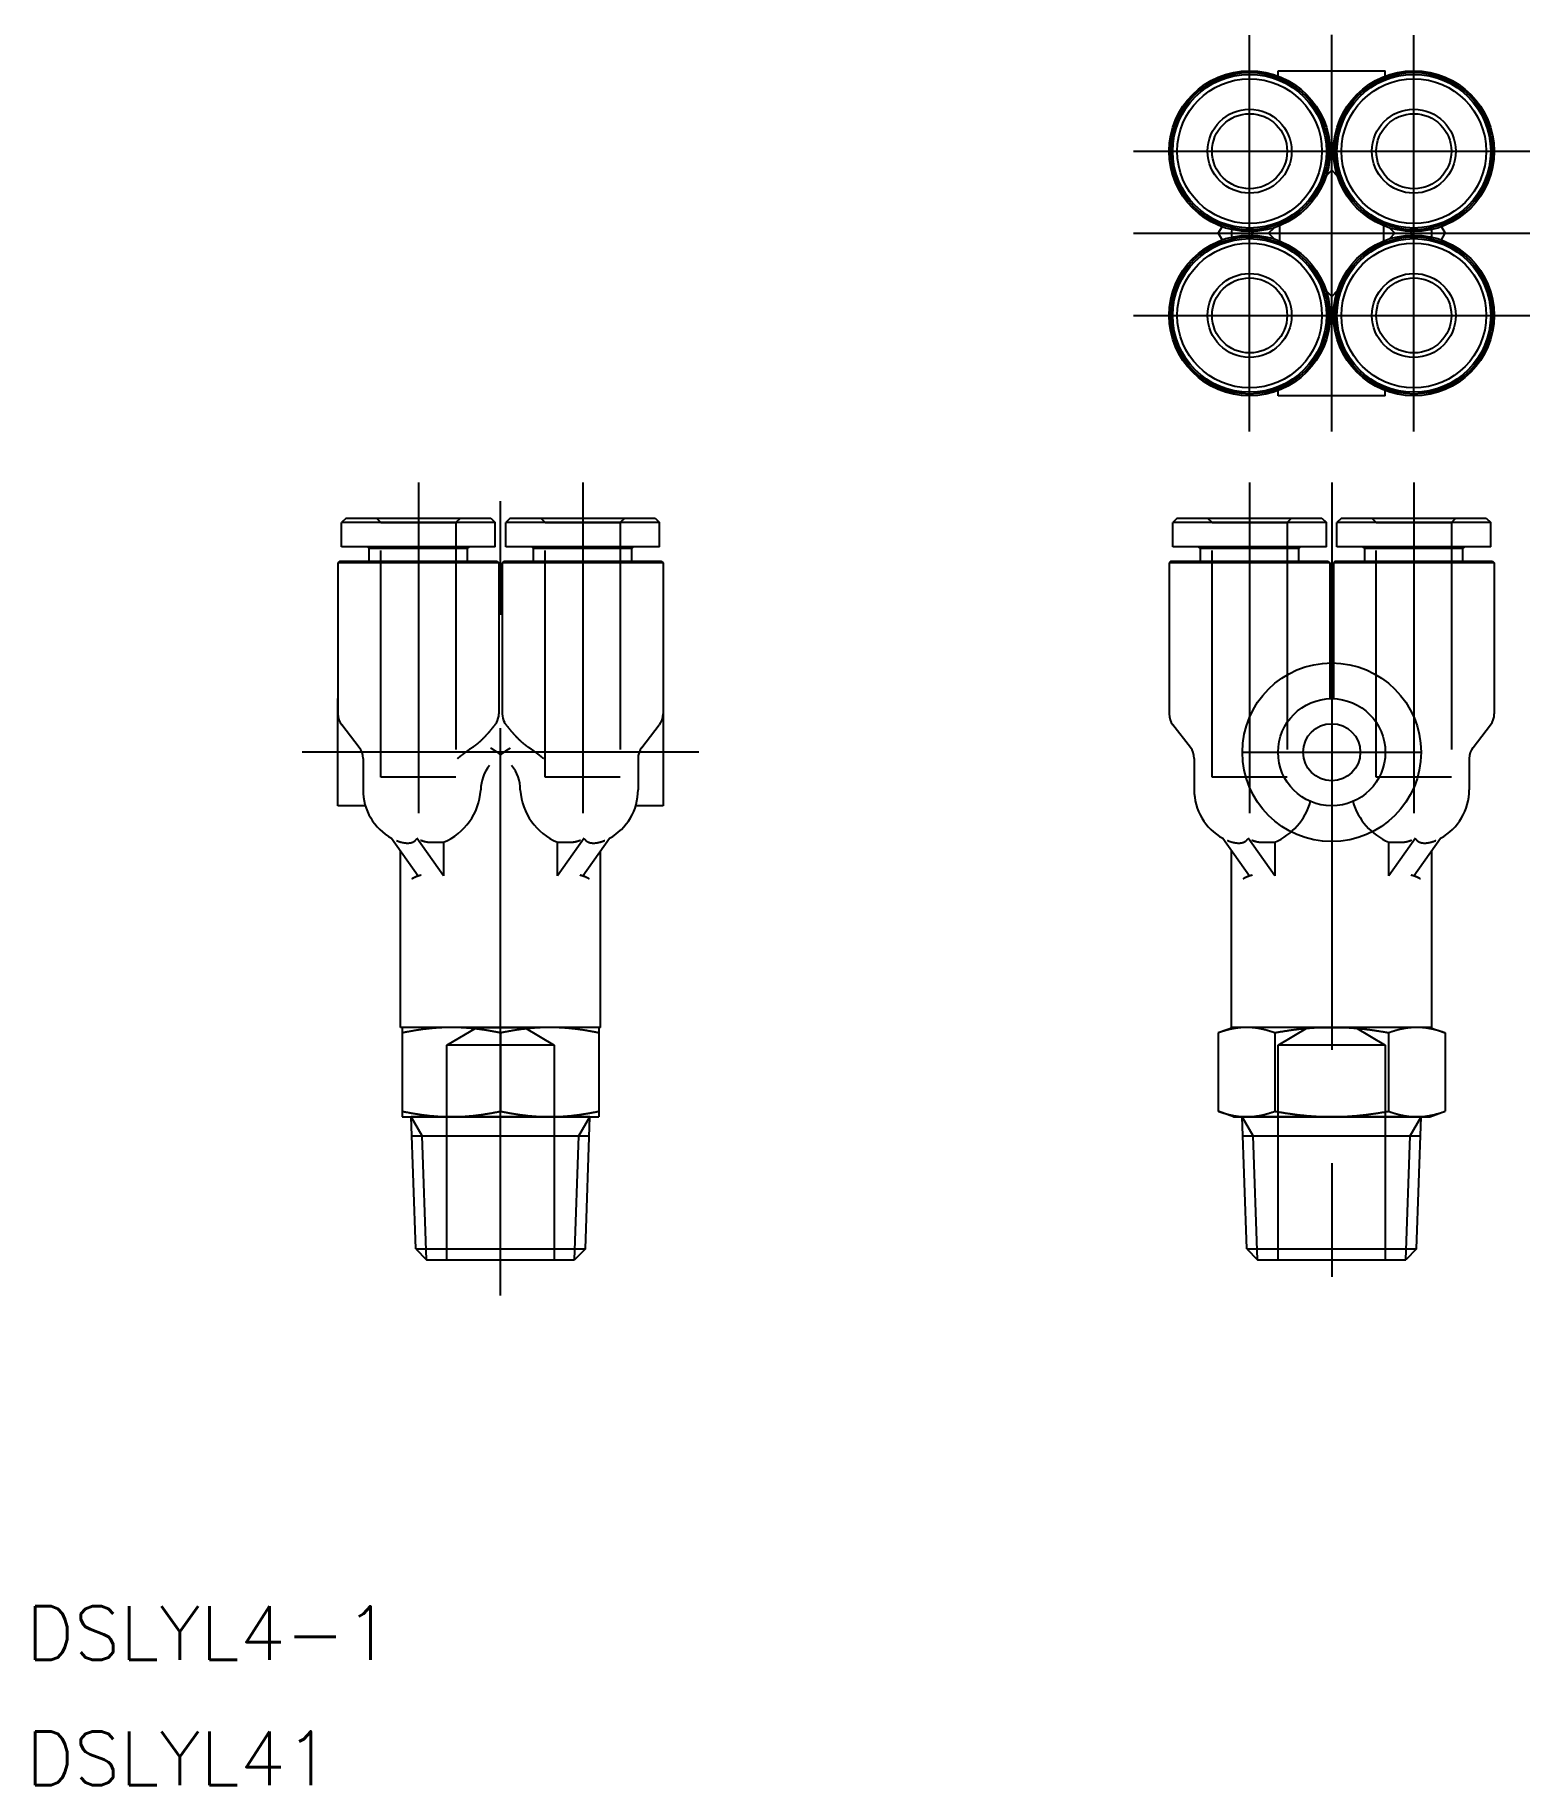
# Model space of a CAD drawing. Extents: x -72.6 to 11.1, y -57.8 to 40.1.
import ezdxf

# ---------------------------------------------------------------- set-up
doc = ezdxf.new("R2010")
doc.units = 0
doc.linetypes.add('CENTER', pattern=[50.8, 31.75, -6.35, 6.35, -6.35])
doc.linetypes.add('DASHED', pattern=[19.05, 12.7, -6.35])
doc.layers.get('0').update_dxf_attribs({"linetype": 'CONTINUOUS'})
doc.layers.add('CENTER', color=1, linetype='CENTER')
doc.styles.get("Standard").update_dxf_attribs({"font": 'txt.shx', "height": 3, "bigfont": 'bigfont.shx'})

msp = doc.modelspace()

# ---------------------------------------------------------------- texts
at = {"color": 7, "linetype": 'CONTINUOUS'}
for s, p in [('DSLYL4-1', (-73.077, -50.798)), ('DSLYL41', (-73.077, -57.798))]:
    msp.add_text(s, height=3, dxfattribs=at).set_placement(p)

# ---------------------------------------------------------------- linework, layer by layer
at = {"color": 7, "linetype": 'CONTINUOUS'}
for p, q in [((-3, 38.143), (3, 38.143)), ((-3, 37.846), (-3, 38.143)), ((3, 37.846), (3, 38.143)), ((-0.098, 33.525), (0, 33.427)), ((0.098, 33.525), (0, 33.427)), ((-0.31, 32.268), (0, 32.578)), ((0, 32.578), (0.31, 32.268)), ((-6.351, 29.043), (-6.138, 29.411)), ((6.138, 29.411), (6.351, 29.043)), ((-6.351, 29.043), (-6.138, 28.674)), ((-4.482, 29.14), (-4.384, 29.043)), ((-4.482, 28.945), (-4.384, 29.043)), ((-3.536, 29.043), (-3.226, 29.353)), ((-3.226, 28.733), (-3.536, 29.043)), ((3.226, 29.353), (3.536, 29.043)), ((3.536, 29.043), (3.226, 28.733)), ((4.482, 29.14), (4.384, 29.043)), ((4.482, 28.945), (4.384, 29.043)), ((6.138, 28.674), (6.351, 29.043)), ((0, 25.507), (-0.31, 25.817)), ((0.31, 25.817), (0, 25.507)), ((-0.098, 24.561), (0, 24.659)), ((0.098, 24.561), (0, 24.659)), ((-3, 19.943), (-3, 20.239)), ((3, 19.943), (-3, 19.943)), ((3, 19.943), (3, 20.239)), ((-55.158, 13.1), (-55.408, 12.85)), ((-46.808, 12.85), (-55.408, 12.85)), ((-55.408, 11.5), (-55.408, 12.85)), ((-55.158, 13.1), (-47.058, 13.1)), ((-47.058, 13.1), (-46.808, 12.85)), ((-46.808, 11.5), (-46.808, 12.85)), ((-45.965, 13.1), (-46.215, 12.85)), ((-46.215, 11.5), (-46.215, 12.85)), ((-37.615, 12.85), (-46.215, 12.85)), ((-45.965, 13.1), (-37.865, 13.1)), ((-37.865, 13.1), (-37.615, 12.85)), ((-37.615, 11.5), (-37.615, 12.85)), ((-8.646, 13.1), (-8.896, 12.85)), ((-0.296, 12.85), (-8.896, 12.85)), ((-8.896, 11.5), (-8.896, 12.85)), ((-8.646, 13.1), (-0.546, 13.1)), ((-0.546, 13.1), (-0.296, 12.85)), ((-0.296, 11.5), (-0.296, 12.85)), ((0.546, 13.1), (0.296, 12.85)), ((0.296, 11.5), (0.296, 12.85)), ((8.896, 12.85), (0.296, 12.85)), ((0.546, 13.1), (8.646, 13.1)), ((8.646, 13.1), (8.896, 12.85)), ((8.896, 11.5), (8.896, 12.85)), ((-46.808, 11.5), (-55.408, 11.5)), ((-53.858, 11.4), (-53.958, 11.5)), ((-48.358, 11.4), (-53.858, 11.4)), ((-53.858, 10.7), (-53.858, 11.4)), ((-48.358, 11.4), (-48.258, 11.5)), ((-48.358, 10.7), (-48.358, 11.4)), ((-37.615, 11.5), (-46.215, 11.5)), ((-44.665, 11.4), (-44.765, 11.5)), ((-39.165, 11.4), (-44.665, 11.4)), ((-44.665, 10.7), (-44.665, 11.4)), ((-39.165, 11.4), (-39.065, 11.5)), ((-39.165, 10.7), (-39.165, 11.4)), ((-0.296, 11.5), (-8.896, 11.5)), ((-7.346, 11.4), (-7.446, 11.5)), ((-1.846, 11.4), (-7.346, 11.4)), ((-7.346, 10.7), (-7.346, 11.4)), ((-1.846, 11.4), (-1.746, 11.5)), ((-1.846, 10.7), (-1.846, 11.4)), ((8.896, 11.5), (0.296, 11.5)), ((1.846, 11.4), (1.746, 11.5)), ((7.346, 11.4), (1.846, 11.4)), ((1.846, 10.7), (1.846, 11.4)), ((7.346, 11.4), (7.446, 11.5)), ((7.346, 10.7), (7.346, 11.4)), ((-55.508, 10.7), (-55.608, 10.6)), ((-46.608, 10.6), (-55.608, 10.6)), ((-55.608, 10.6), (-55.608, 2.143)), ((-55.508, 10.7), (-46.708, 10.7)), ((-46.708, 10.7), (-46.608, 10.6)), ((-46.608, 10.6), (-46.608, 2.143)), ((-46.315, 10.7), (-46.415, 10.6)), ((-37.415, 10.6), (-46.415, 10.6)), ((-46.415, 10.6), (-46.415, 2.143)), ((-46.315, 10.7), (-37.515, 10.7)), ((-37.515, 10.7), (-37.415, 10.6)), ((-37.415, 10.6), (-37.415, 2.143)), ((-8.996, 10.7), (-9.096, 10.6)), ((-0.096, 10.6), (-9.096, 10.6)), ((-9.096, 10.6), (-9.096, 2.143)), ((-8.996, 10.7), (-0.196, 10.7)), ((-0.196, 10.7), (-0.096, 10.6)), ((-0.096, 10.6), (-0.096, 2.998)), ((0.196, 10.7), (0.096, 10.6)), ((9.096, 10.6), (0.096, 10.6)), ((0.096, 10.6), (0.096, 2.998)), ((0.196, 10.7), (8.996, 10.7)), ((8.996, 10.7), (9.096, 10.6)), ((9.096, 10.6), (9.096, 2.143)), ((-46.608, 9.5), (-46.512, 9.5)), ((-46.415, 9.5), (-46.512, 9.5)), ((-0.096, 9.5), (0, 9.5)), ((0, 9.5), (0, 3)), ((0.096, 9.5), (0, 9.5)), ((-55.612, -3), (-55.612, 3)), ((-55.608, 3), (-55.612, 3)), ((-37.412, 3), (-37.415, 3)), ((-37.412, 3), (-37.412, -3)), ((-54.418, 0.271), (-55.397, 1.529)), ((-38.605, 0.271), (-37.626, 1.529)), ((-7.907, 0.271), (-8.886, 1.529)), ((7.907, 0.271), (8.886, 1.529)), ((-0.022, 0), (0.022, 0)), ((0, -0.022), (0, 0.022)), ((-54.208, -0.343), (-54.208, -2.1)), ((-38.815, -0.343), (-38.815, -2.1)), ((-7.696, -0.343), (-7.696, -2.1)), ((7.696, -0.343), (7.696, -2.1)), ((-47.617, -2.13), (-47.617, -2.1)), ((-45.406, -2.1), (-45.406, -2.13)), ((-54.074, -3), (-55.612, -3)), ((-37.412, -3), (-38.949, -3)), ((-52.608, -4.811), (-51.115, -6.923)), ((-49.701, -6.923), (-51.194, -4.811)), ((-41.829, -4.811), (-43.323, -6.923)), ((-41.908, -6.923), (-40.415, -4.811)), ((-6.097, -4.811), (-4.603, -6.923)), ((-3.189, -6.923), (-4.682, -4.811)), ((4.682, -4.811), (3.189, -6.923)), ((4.603, -6.923), (6.097, -4.811)), ((-52.112, -15.4), (-52.112, -5.514)), ((-50.401, -5.034), (-49.701, -5.034)), ((-49.701, -5.034), (-49.701, -6.923)), ((-43.323, -6.923), (-43.323, -5.034)), ((-43.323, -5.034), (-42.622, -5.034)), ((-40.912, -15.4), (-40.912, -5.514)), ((-5.6, -15.4), (-5.6, -5.514)), ((-3.889, -5.034), (-3.189, -5.034)), ((-3.189, -5.034), (-3.189, -6.923)), ((3.189, -6.923), (3.189, -5.034)), ((3.189, -5.034), (3.889, -5.034)), ((5.6, -15.4), (5.6, -5.514)), ((-40.912, -15.4), (-52.112, -15.4)), ((-52.012, -15.4), (-52.012, -15.71)), ((-41.012, -15.4), (-41.012, -15.71)), ((-5.5, -15.4), (-6.351, -15.71)), ((5.6, -15.4), (-5.6, -15.4)), ((5.5, -15.4), (6.351, -15.71)), ((-52.012, -15.71), (-52.012, -20.09)), ((-46.512, -15.71), (-46.512, -20.09)), ((-41.012, -15.71), (-41.012, -20.09)), ((-6.351, -15.71), (-6.351, -20.09)), ((-3.175, -15.71), (-3.175, -20.09)), ((3.175, -15.71), (3.175, -20.09)), ((6.351, -15.71), (6.351, -20.09)), ((-52.012, -20.09), (-52.012, -20.4)), ((-52.012, -20.4), (-49.262, -20.4)), ((-41.507, -20.4), (-51.516, -20.4)), ((-51.258, -27.798), (-51.516, -20.4)), ((-49.262, -20.4), (-43.762, -20.4)), ((-43.762, -20.4), (-41.012, -20.4)), ((-41.765, -27.798), (-41.507, -20.4)), ((-41.012, -20.09), (-41.012, -20.4)), ((-5.5, -20.4), (-6.351, -20.09)), ((-5.5, -20.4), (-4.763, -20.4)), ((5.005, -20.4), (-5.005, -20.4)), ((-4.746, -27.798), (-5.005, -20.4)), ((-4.763, -20.4), (0, -20.4)), ((0, -20.4), (4.763, -20.4)), ((4.746, -27.798), (5.005, -20.4)), ((4.763, -20.4), (5.5, -20.4)), ((5.5, -20.4), (6.351, -20.09)), ((-51.479, -21.471), (-41.544, -21.471)), ((-4.967, -21.471), (4.967, -21.471)), ((-51.258, -27.798), (-41.765, -27.798)), ((-51.258, -27.798), (-50.656, -28.4)), ((-50.656, -28.4), (-42.367, -28.4)), ((-41.765, -27.798), (-42.367, -28.4)), ((-4.746, -27.798), (4.746, -27.798)), ((-4.746, -27.798), (-4.144, -28.4)), ((-4.144, -28.4), (4.144, -28.4)), ((4.746, -27.798), (4.144, -28.4))]:
    msp.add_line(p, q, dxfattribs=at)
at = {"color": 3, "linetype": 'DASHED'}
for p, q in [((-53.208, 12.85), (-53.458, 13.1)), ((-53.208, -1.4), (-53.208, 12.85)), ((-53.208, 12.85), (-49.008, 12.85)), ((-48.758, 13.1), (-49.008, 12.85)), ((-49.008, 12.85), (-49.008, -1.4)), ((-44.015, 12.85), (-44.265, 13.1)), ((-44.015, -1.4), (-44.015, 12.85)), ((-44.015, 12.85), (-39.815, 12.85)), ((-39.565, 13.1), (-39.815, 12.85)), ((-39.815, 12.85), (-39.815, -1.4)), ((-6.696, 12.85), (-6.946, 13.1)), ((-6.696, -1.4), (-6.696, 12.85)), ((-6.696, 12.85), (-2.496, 12.85)), ((-2.246, 13.1), (-2.496, 12.85)), ((-2.496, 12.85), (-2.496, -1.4)), ((2.496, 12.85), (2.246, 13.1)), ((2.496, -1.4), (2.496, 12.85)), ((2.496, 12.85), (6.696, 12.85)), ((6.946, 13.1), (6.696, 12.85)), ((6.696, 12.85), (6.696, -1.4)), ((-49.008, -1.4), (-53.208, -1.4)), ((-39.815, -1.4), (-44.015, -1.4)), ((-2.496, -1.4), (-6.696, -1.4)), ((6.696, -1.4), (2.496, -1.4)), ((-49.512, -16.4), (-47.847, -15.4)), ((-47.847, -15.4), (-45.176, -15.4)), ((-45.176, -15.4), (-43.512, -16.4)), ((-3, -16.4), (-1.336, -15.4)), ((-1.336, -15.4), (1.336, -15.4)), ((1.336, -15.4), (3, -16.4)), ((-43.512, -16.4), (-49.512, -16.4)), ((-49.512, -28.4), (-49.512, -16.4)), ((-43.512, -16.4), (-43.512, -28.4)), ((3, -16.4), (-3, -16.4)), ((-3, -28.4), (-3, -16.4)), ((3, -16.4), (3, -28.4))]:
    msp.add_line(p, q, dxfattribs=at)
at = {"color": 3, "linetype": 'CONTINUOUS'}
for p, q in [((-50.898, -21.471), (-51.516, -20.4)), ((-42.125, -21.471), (-41.507, -20.4)), ((-4.386, -21.471), (-5.005, -20.4)), ((4.386, -21.471), (5.005, -20.4)), ((-50.656, -28.4), (-50.898, -21.471)), ((-42.367, -28.4), (-42.125, -21.471)), ((-4.144, -28.4), (-4.386, -21.471)), ((4.144, -28.4), (4.386, -21.471))]:
    msp.add_line(p, q, dxfattribs=at)
at = {"color": 7}
for points in [[(-48.094, 0.271, 0), (-48.082, 0.279, 0), (-48.07, 0.286, 0), (-48.058, 0.294, 0), (-48.046, 0.302, 0), (-48.034, 0.311, 0), (-48.022, 0.319, 0), (-48.009, 0.327, 0), (-47.997, 0.336, 0), (-47.985, 0.344, 0), (-47.973, 0.353, 0), (-47.961, 0.362, 0), (-47.949, 0.371, 0), (-47.936, 0.38, 0), (-47.924, 0.389, 0), (-47.912, 0.398, 0), (-47.899, 0.408, 0), (-47.887, 0.417, 0), (-47.875, 0.427, 0), (-47.862, 0.436, 0), (-47.85, 0.446, 0), (-47.837, 0.456, 0), (-47.825, 0.466, 0), (-47.813, 0.476, 0), (-47.8, 0.486, 0), (-47.788, 0.497, 0), (-47.775, 0.507, 0), (-47.763, 0.518, 0), (-47.75, 0.529, 0), (-47.737, 0.539, 0), (-47.725, 0.55, 0), (-47.712, 0.561, 0), (-47.699, 0.573, 0), (-47.687, 0.584, 0), (-47.674, 0.595, 0), (-47.661, 0.607, 0), (-47.648, 0.618, 0), (-47.635, 0.63, 0), (-47.622, 0.642, 0), (-47.609, 0.654, 0), (-47.597, 0.666, 0), (-47.584, 0.678, 0), (-47.571, 0.691, 0), (-47.557, 0.703, 0), (-47.544, 0.716, 0), (-47.531, 0.728, 0), (-47.518, 0.741, 0), (-47.505, 0.754, 0), (-47.492, 0.767, 0), (-47.478, 0.78, 0), (-47.465, 0.794, 0), (-47.452, 0.807, 0), (-47.438, 0.821, 0), (-47.425, 0.834, 0), (-47.412, 0.848, 0), (-47.398, 0.862, 0), (-47.385, 0.876, 0), (-47.371, 0.89, 0), (-47.357, 0.904, 0), (-47.344, 0.919, 0), (-47.33, 0.933, 0), (-47.316, 0.948, 0), (-47.303, 0.963, 0), (-47.289, 0.978, 0), (-47.275, 0.993, 0), (-47.261, 1.008, 0), (-47.247, 1.024, 0), (-47.233, 1.039, 0), (-47.219, 1.055, 0), (-47.205, 1.07, 0), (-47.191, 1.086, 0), (-47.176, 1.102, 0), (-47.162, 1.118, 0), (-47.148, 1.135, 0), (-47.134, 1.151, 0), (-47.119, 1.168, 0), (-47.105, 1.184, 0), (-47.09, 1.201, 0), (-47.076, 1.218, 0), (-47.061, 1.235, 0), (-47.046, 1.252, 0), (-47.032, 1.27, 0), (-47.017, 1.287, 0), (-47.002, 1.305, 0), (-46.987, 1.323, 0), (-46.972, 1.341, 0), (-46.957, 1.359, 0), (-46.942, 1.377, 0), (-46.927, 1.396, 0), (-46.912, 1.414, 0), (-46.897, 1.433, 0), (-46.881, 1.452, 0), (-46.866, 1.471, 0), (-46.85, 1.49, 0), (-46.835, 1.51, 0), (-46.819, 1.529, 0)], [(-46.204, 1.529, 0), (-46.188, 1.51, 0), (-46.173, 1.49, 0), (-46.157, 1.471, 0), (-46.142, 1.452, 0), (-46.127, 1.433, 0), (-46.111, 1.414, 0), (-46.096, 1.396, 0), (-46.081, 1.377, 0), (-46.066, 1.359, 0), (-46.051, 1.341, 0), (-46.036, 1.323, 0), (-46.021, 1.305, 0), (-46.006, 1.287, 0), (-45.992, 1.27, 0), (-45.977, 1.252, 0), (-45.962, 1.235, 0), (-45.947, 1.218, 0), (-45.933, 1.201, 0), (-45.918, 1.184, 0), (-45.904, 1.168, 0), (-45.889, 1.151, 0), (-45.875, 1.135, 0), (-45.861, 1.118, 0), (-45.847, 1.102, 0), (-45.833, 1.086, 0), (-45.818, 1.07, 0), (-45.804, 1.055, 0), (-45.79, 1.039, 0), (-45.776, 1.024, 0), (-45.762, 1.008, 0), (-45.748, 0.993, 0), (-45.734, 0.978, 0), (-45.721, 0.963, 0), (-45.707, 0.948, 0), (-45.693, 0.933, 0), (-45.679, 0.919, 0), (-45.666, 0.904, 0), (-45.652, 0.89, 0), (-45.639, 0.876, 0), (-45.625, 0.862, 0), (-45.611, 0.848, 0), (-45.598, 0.834, 0), (-45.585, 0.821, 0), (-45.571, 0.807, 0), (-45.558, 0.794, 0), (-45.545, 0.78, 0), (-45.531, 0.767, 0), (-45.518, 0.754, 0), (-45.505, 0.741, 0), (-45.492, 0.728, 0), (-45.479, 0.716, 0), (-45.466, 0.703, 0), (-45.453, 0.691, 0), (-45.44, 0.678, 0), (-45.427, 0.666, 0), (-45.414, 0.654, 0), (-45.401, 0.642, 0), (-45.388, 0.63, 0), (-45.375, 0.618, 0), (-45.362, 0.607, 0), (-45.349, 0.595, 0), (-45.337, 0.584, 0), (-45.324, 0.573, 0), (-45.311, 0.561, 0), (-45.298, 0.55, 0), (-45.286, 0.539, 0), (-45.273, 0.529, 0), (-45.261, 0.518, 0), (-45.248, 0.507, 0), (-45.236, 0.497, 0), (-45.223, 0.486, 0), (-45.211, 0.476, 0), (-45.198, 0.466, 0), (-45.186, 0.456, 0), (-45.173, 0.446, 0), (-45.161, 0.436, 0), (-45.148, 0.427, 0), (-45.136, 0.417, 0), (-45.124, 0.408, 0), (-45.111, 0.398, 0), (-45.099, 0.389, 0), (-45.087, 0.38, 0), (-45.075, 0.371, 0), (-45.062, 0.362, 0), (-45.05, 0.353, 0), (-45.038, 0.344, 0), (-45.026, 0.336, 0), (-45.014, 0.327, 0), (-45.002, 0.319, 0), (-44.989, 0.311, 0), (-44.977, 0.302, 0), (-44.965, 0.294, 0), (-44.953, 0.286, 0), (-44.941, 0.279, 0), (-44.929, 0.271, 0)], [(-48.916, -0.343, 0), (-48.91, -0.338, 0), (-48.904, -0.333, 0), (-48.898, -0.329, 0), (-48.892, -0.324, 0), (-48.886, -0.319, 0), (-48.879, -0.314, 0), (-48.873, -0.309, 0), (-48.867, -0.304, 0), (-48.861, -0.299, 0), (-48.855, -0.294, 0), (-48.849, -0.289, 0), (-48.843, -0.284, 0), (-48.837, -0.28, 0), (-48.831, -0.275, 0), (-48.824, -0.27, 0), (-48.818, -0.265, 0), (-48.812, -0.26, 0), (-48.806, -0.255, 0), (-48.8, -0.25, 0), (-48.794, -0.245, 0), (-48.787, -0.24, 0), (-48.781, -0.235, 0), (-48.775, -0.23, 0), (-48.769, -0.225, 0), (-48.762, -0.22, 0), (-48.756, -0.215, 0), (-48.75, -0.21, 0), (-48.744, -0.205, 0), (-48.737, -0.2, 0), (-48.731, -0.195, 0), (-48.725, -0.19, 0), (-48.719, -0.185, 0), (-48.712, -0.18, 0), (-48.706, -0.175, 0), (-48.7, -0.17, 0), (-48.693, -0.165, 0), (-48.687, -0.16, 0), (-48.681, -0.155, 0), (-48.674, -0.15, 0), (-48.668, -0.145, 0), (-48.662, -0.14, 0), (-48.655, -0.135, 0), (-48.649, -0.13, 0), (-48.643, -0.125, 0), (-48.636, -0.12, 0), (-48.63, -0.115, 0), (-48.623, -0.11, 0), (-48.617, -0.105, 0), (-48.611, -0.1, 0), (-48.604, -0.095, 0), (-48.598, -0.09, 0), (-48.592, -0.085, 0), (-48.585, -0.08, 0), (-48.579, -0.075, 0), (-48.572, -0.07, 0), (-48.566, -0.065, 0), (-48.559, -0.061, 0), (-48.553, -0.056, 0), (-48.546, -0.051, 0), (-48.54, -0.046, 0), (-48.533, -0.041, 0), (-48.527, -0.036, 0), (-48.52, -0.031, 0), (-48.514, -0.026, 0), (-48.508, -0.021, 0), (-48.501, -0.016, 0), (-48.495, -0.011, 0), (-48.488, -0.006, 0), (-48.481, -0.001, 0), (-48.475, 0.004, 0), (-48.468, 0.009, 0), (-48.462, 0.014, 0), (-48.455, 0.019, 0), (-48.449, 0.024, 0), (-48.442, 0.028, 0), (-48.436, 0.033, 0), (-48.429, 0.038, 0), (-48.422, 0.043, 0), (-48.416, 0.048, 0), (-48.409, 0.053, 0), (-48.403, 0.058, 0), (-48.396, 0.063, 0), (-48.389, 0.067, 0), (-48.383, 0.072, 0), (-48.376, 0.077, 0), (-48.37, 0.082, 0), (-48.363, 0.087, 0), (-48.356, 0.092, 0), (-48.35, 0.096, 0), (-48.343, 0.101, 0), (-48.337, 0.106, 0), (-48.33, 0.111, 0), (-48.323, 0.115, 0), (-48.316, 0.12, 0), (-48.31, 0.125, 0), (-48.303, 0.13, 0), (-48.297, 0.134, 0), (-48.29, 0.139, 0), (-48.283, 0.144, 0), (-48.276, 0.149, 0), (-48.27, 0.153, 0), (-48.263, 0.158, 0), (-48.256, 0.163, 0), (-48.25, 0.167, 0), (-48.243, 0.172, 0), (-48.236, 0.176, 0), (-48.229, 0.181, 0), (-48.223, 0.186, 0), (-48.216, 0.19, 0), (-48.209, 0.195, 0), (-48.203, 0.199, 0), (-48.196, 0.204, 0), (-48.189, 0.209, 0), (-48.182, 0.213, 0), (-48.175, 0.218, 0), (-48.169, 0.222, 0), (-48.162, 0.227, 0), (-48.155, 0.231, 0), (-48.148, 0.236, 0), (-48.142, 0.24, 0), (-48.135, 0.244, 0), (-48.128, 0.249, 0), (-48.121, 0.253, 0), (-48.114, 0.258, 0), (-48.108, 0.262, 0), (-48.101, 0.266, 0), (-48.094, 0.271, 0)], [(-44.929, 0.271, 0), (-44.922, 0.266, 0), (-44.916, 0.262, 0), (-44.909, 0.258, 0), (-44.902, 0.253, 0), (-44.895, 0.249, 0), (-44.888, 0.244, 0), (-44.882, 0.24, 0), (-44.875, 0.236, 0), (-44.868, 0.231, 0), (-44.861, 0.227, 0), (-44.854, 0.222, 0), (-44.848, 0.218, 0), (-44.841, 0.213, 0), (-44.834, 0.209, 0), (-44.827, 0.204, 0), (-44.821, 0.199, 0), (-44.814, 0.195, 0), (-44.807, 0.19, 0), (-44.8, 0.186, 0), (-44.794, 0.181, 0), (-44.787, 0.176, 0), (-44.78, 0.172, 0), (-44.773, 0.167, 0), (-44.767, 0.163, 0), (-44.76, 0.158, 0), (-44.753, 0.153, 0), (-44.747, 0.149, 0), (-44.74, 0.144, 0), (-44.733, 0.139, 0), (-44.727, 0.134, 0), (-44.72, 0.13, 0), (-44.713, 0.125, 0), (-44.707, 0.12, 0), (-44.7, 0.115, 0), (-44.693, 0.111, 0), (-44.687, 0.106, 0), (-44.68, 0.101, 0), (-44.673, 0.096, 0), (-44.667, 0.092, 0), (-44.66, 0.087, 0), (-44.654, 0.082, 0), (-44.647, 0.077, 0), (-44.64, 0.072, 0), (-44.634, 0.067, 0), (-44.627, 0.063, 0), (-44.62, 0.058, 0), (-44.614, 0.053, 0), (-44.607, 0.048, 0), (-44.601, 0.043, 0), (-44.594, 0.038, 0), (-44.587, 0.033, 0), (-44.581, 0.028, 0), (-44.574, 0.024, 0), (-44.568, 0.019, 0), (-44.561, 0.014, 0), (-44.555, 0.009, 0), (-44.548, 0.004, 0), (-44.542, -0.001, 0), (-44.535, -0.006, 0), (-44.529, -0.011, 0), (-44.522, -0.016, 0), (-44.516, -0.021, 0), (-44.509, -0.026, 0), (-44.503, -0.031, 0), (-44.496, -0.036, 0), (-44.49, -0.041, 0), (-44.483, -0.046, 0), (-44.477, -0.051, 0), (-44.47, -0.056, 0), (-44.464, -0.061, 0), (-44.457, -0.065, 0), (-44.451, -0.07, 0), (-44.444, -0.075, 0), (-44.438, -0.08, 0), (-44.432, -0.085, 0), (-44.425, -0.09, 0), (-44.419, -0.095, 0), (-44.412, -0.1, 0), (-44.406, -0.105, 0), (-44.4, -0.11, 0), (-44.393, -0.115, 0), (-44.387, -0.12, 0), (-44.38, -0.125, 0), (-44.374, -0.13, 0), (-44.368, -0.135, 0), (-44.361, -0.14, 0), (-44.355, -0.145, 0), (-44.349, -0.15, 0), (-44.342, -0.155, 0), (-44.336, -0.16, 0), (-44.33, -0.165, 0), (-44.323, -0.17, 0), (-44.317, -0.175, 0), (-44.311, -0.18, 0), (-44.304, -0.185, 0), (-44.298, -0.19, 0), (-44.292, -0.195, 0), (-44.286, -0.2, 0), (-44.279, -0.205, 0), (-44.273, -0.21, 0), (-44.267, -0.215, 0), (-44.261, -0.22, 0), (-44.255, -0.225, 0), (-44.248, -0.23, 0), (-44.242, -0.235, 0), (-44.236, -0.24, 0), (-44.23, -0.245, 0), (-44.224, -0.25, 0), (-44.217, -0.255, 0), (-44.211, -0.26, 0), (-44.205, -0.265, 0), (-44.199, -0.27, 0), (-44.193, -0.275, 0), (-44.187, -0.28, 0), (-44.18, -0.284, 0), (-44.174, -0.289, 0), (-44.168, -0.294, 0), (-44.162, -0.299, 0), (-44.156, -0.304, 0), (-44.15, -0.309, 0), (-44.144, -0.314, 0), (-44.138, -0.319, 0), (-44.132, -0.324, 0), (-44.126, -0.329, 0), (-44.12, -0.333, 0), (-44.113, -0.338, 0), (-44.107, -0.343, 0)], [(-49.262, -15.4, 0), (-49.291, -15.4, 0), (-49.32, -15.4, 0), (-49.349, -15.4, 0), (-49.378, -15.401, 0), (-49.407, -15.401, 0), (-49.436, -15.401, 0), (-49.465, -15.402, 0), (-49.494, -15.402, 0), (-49.523, -15.403, 0), (-49.552, -15.404, 0), (-49.581, -15.405, 0), (-49.609, -15.405, 0), (-49.638, -15.406, 0), (-49.667, -15.407, 0), (-49.695, -15.408, 0), (-49.724, -15.409, 0), (-49.753, -15.411, 0), (-49.781, -15.412, 0), (-49.81, -15.413, 0), (-49.838, -15.415, 0), (-49.867, -15.416, 0), (-49.895, -15.418, 0), (-49.924, -15.419, 0), (-49.952, -15.421, 0), (-49.98, -15.423, 0), (-50.009, -15.425, 0), (-50.037, -15.426, 0), (-50.066, -15.428, 0), (-50.094, -15.43, 0), (-50.122, -15.432, 0), (-50.151, -15.435, 0), (-50.179, -15.437, 0), (-50.207, -15.439, 0), (-50.236, -15.441, 0), (-50.264, -15.444, 0), (-50.292, -15.446, 0), (-50.321, -15.449, 0), (-50.349, -15.451, 0), (-50.377, -15.454, 0), (-50.406, -15.457, 0), (-50.434, -15.46, 0), (-50.463, -15.463, 0), (-50.491, -15.466, 0), (-50.519, -15.469, 0), (-50.548, -15.472, 0), (-50.576, -15.475, 0), (-50.605, -15.478, 0), (-50.633, -15.481, 0), (-50.661, -15.485, 0), (-50.69, -15.488, 0), (-50.718, -15.492, 0), (-50.747, -15.495, 0), (-50.776, -15.499, 0), (-50.804, -15.502, 0), (-50.833, -15.506, 0), (-50.861, -15.51, 0), (-50.89, -15.514, 0), (-50.919, -15.518, 0), (-50.947, -15.522, 0), (-50.976, -15.526, 0), (-51.005, -15.53, 0), (-51.034, -15.534, 0), (-51.062, -15.538, 0), (-51.091, -15.543, 0), (-51.12, -15.547, 0), (-51.149, -15.552, 0), (-51.178, -15.556, 0), (-51.207, -15.561, 0), (-51.236, -15.565, 0), (-51.265, -15.57, 0), (-51.295, -15.575, 0), (-51.324, -15.58, 0), (-51.353, -15.585, 0), (-51.382, -15.589, 0), (-51.412, -15.595, 0), (-51.441, -15.6, 0), (-51.471, -15.605, 0), (-51.5, -15.61, 0), (-51.53, -15.615, 0), (-51.559, -15.621, 0), (-51.589, -15.626, 0), (-51.619, -15.632, 0), (-51.649, -15.637, 0), (-51.678, -15.643, 0), (-51.708, -15.649, 0), (-51.738, -15.655, 0), (-51.769, -15.66, 0), (-51.799, -15.666, 0), (-51.829, -15.672, 0), (-51.859, -15.678, 0), (-51.889, -15.684, 0), (-51.92, -15.691, 0), (-51.95, -15.697, 0), (-51.981, -15.703, 0), (-52.012, -15.71, 0)], [(-46.512, -15.71, 0), (-46.542, -15.703, 0), (-46.573, -15.697, 0), (-46.603, -15.691, 0), (-46.634, -15.684, 0), (-46.664, -15.678, 0), (-46.694, -15.672, 0), (-46.724, -15.666, 0), (-46.755, -15.66, 0), (-46.785, -15.655, 0), (-46.815, -15.649, 0), (-46.845, -15.643, 0), (-46.875, -15.637, 0), (-46.904, -15.632, 0), (-46.934, -15.626, 0), (-46.964, -15.621, 0), (-46.993, -15.615, 0), (-47.023, -15.61, 0), (-47.053, -15.605, 0), (-47.082, -15.6, 0), (-47.111, -15.595, 0), (-47.141, -15.589, 0), (-47.17, -15.585, 0), (-47.199, -15.58, 0), (-47.228, -15.575, 0), (-47.258, -15.57, 0), (-47.287, -15.565, 0), (-47.316, -15.561, 0), (-47.345, -15.556, 0), (-47.374, -15.552, 0), (-47.403, -15.547, 0), (-47.432, -15.543, 0), (-47.461, -15.538, 0), (-47.489, -15.534, 0), (-47.518, -15.53, 0), (-47.547, -15.526, 0), (-47.576, -15.522, 0), (-47.605, -15.518, 0), (-47.633, -15.514, 0), (-47.662, -15.51, 0), (-47.69, -15.506, 0), (-47.719, -15.502, 0), (-47.748, -15.499, 0), (-47.776, -15.495, 0), (-47.805, -15.492, 0), (-47.833, -15.488, 0), (-47.862, -15.485, 0), (-47.89, -15.481, 0), (-47.919, -15.478, 0), (-47.947, -15.475, 0), (-47.975, -15.472, 0), (-48.004, -15.469, 0), (-48.032, -15.466, 0), (-48.06, -15.463, 0), (-48.089, -15.46, 0), (-48.117, -15.457, 0), (-48.146, -15.454, 0), (-48.174, -15.451, 0), (-48.202, -15.449, 0), (-48.231, -15.446, 0), (-48.259, -15.444, 0), (-48.287, -15.441, 0), (-48.316, -15.439, 0), (-48.344, -15.437, 0), (-48.372, -15.435, 0), (-48.401, -15.432, 0), (-48.429, -15.43, 0), (-48.458, -15.428, 0), (-48.486, -15.426, 0), (-48.514, -15.425, 0), (-48.543, -15.423, 0), (-48.571, -15.421, 0), (-48.599, -15.419, 0), (-48.628, -15.418, 0), (-48.656, -15.416, 0), (-48.685, -15.415, 0), (-48.714, -15.413, 0), (-48.742, -15.412, 0), (-48.771, -15.411, 0), (-48.799, -15.409, 0), (-48.828, -15.408, 0), (-48.856, -15.407, 0), (-48.885, -15.406, 0), (-48.914, -15.405, 0), (-48.943, -15.405, 0), (-48.971, -15.404, 0), (-49, -15.403, 0), (-49.029, -15.402, 0), (-49.058, -15.402, 0), (-49.087, -15.401, 0), (-49.116, -15.401, 0), (-49.145, -15.401, 0), (-49.174, -15.4, 0), (-49.203, -15.4, 0), (-49.232, -15.4, 0), (-49.262, -15.4, 0)], [(-43.762, -15.4, 0), (-43.791, -15.4, 0), (-43.82, -15.4, 0), (-43.849, -15.4, 0), (-43.878, -15.401, 0), (-43.907, -15.401, 0), (-43.936, -15.401, 0), (-43.965, -15.402, 0), (-43.994, -15.402, 0), (-44.023, -15.403, 0), (-44.052, -15.404, 0), (-44.081, -15.405, 0), (-44.109, -15.405, 0), (-44.138, -15.406, 0), (-44.167, -15.407, 0), (-44.195, -15.408, 0), (-44.224, -15.409, 0), (-44.253, -15.411, 0), (-44.281, -15.412, 0), (-44.31, -15.413, 0), (-44.338, -15.415, 0), (-44.367, -15.416, 0), (-44.395, -15.418, 0), (-44.424, -15.419, 0), (-44.452, -15.421, 0), (-44.48, -15.423, 0), (-44.509, -15.425, 0), (-44.537, -15.426, 0), (-44.566, -15.428, 0), (-44.594, -15.43, 0), (-44.622, -15.432, 0), (-44.651, -15.435, 0), (-44.679, -15.437, 0), (-44.707, -15.439, 0), (-44.736, -15.441, 0), (-44.764, -15.444, 0), (-44.792, -15.446, 0), (-44.821, -15.449, 0), (-44.849, -15.451, 0), (-44.877, -15.454, 0), (-44.906, -15.457, 0), (-44.934, -15.46, 0), (-44.963, -15.463, 0), (-44.991, -15.466, 0), (-45.019, -15.469, 0), (-45.048, -15.472, 0), (-45.076, -15.475, 0), (-45.105, -15.478, 0), (-45.133, -15.481, 0), (-45.161, -15.485, 0), (-45.19, -15.488, 0), (-45.218, -15.492, 0), (-45.247, -15.495, 0), (-45.276, -15.499, 0), (-45.304, -15.502, 0), (-45.333, -15.506, 0), (-45.361, -15.51, 0), (-45.39, -15.514, 0), (-45.419, -15.518, 0), (-45.447, -15.522, 0), (-45.476, -15.526, 0), (-45.505, -15.53, 0), (-45.534, -15.534, 0), (-45.562, -15.538, 0), (-45.591, -15.543, 0), (-45.62, -15.547, 0), (-45.649, -15.552, 0), (-45.678, -15.556, 0), (-45.707, -15.561, 0), (-45.736, -15.565, 0), (-45.765, -15.57, 0), (-45.795, -15.575, 0), (-45.824, -15.58, 0), (-45.853, -15.585, 0), (-45.882, -15.589, 0), (-45.912, -15.595, 0), (-45.941, -15.6, 0), (-45.971, -15.605, 0), (-46, -15.61, 0), (-46.03, -15.615, 0), (-46.059, -15.621, 0), (-46.089, -15.626, 0), (-46.119, -15.632, 0), (-46.149, -15.637, 0), (-46.178, -15.643, 0), (-46.208, -15.649, 0), (-46.238, -15.655, 0), (-46.269, -15.66, 0), (-46.299, -15.666, 0), (-46.329, -15.672, 0), (-46.359, -15.678, 0), (-46.389, -15.684, 0), (-46.42, -15.691, 0), (-46.45, -15.697, 0), (-46.481, -15.703, 0), (-46.512, -15.71, 0)], [(-41.012, -15.71, 0), (-41.042, -15.703, 0), (-41.073, -15.697, 0), (-41.103, -15.691, 0), (-41.134, -15.684, 0), (-41.164, -15.678, 0), (-41.194, -15.672, 0), (-41.224, -15.666, 0), (-41.255, -15.66, 0), (-41.285, -15.655, 0), (-41.315, -15.649, 0), (-41.345, -15.643, 0), (-41.375, -15.637, 0), (-41.404, -15.632, 0), (-41.434, -15.626, 0), (-41.464, -15.621, 0), (-41.493, -15.615, 0), (-41.523, -15.61, 0), (-41.553, -15.605, 0), (-41.582, -15.6, 0), (-41.611, -15.595, 0), (-41.641, -15.589, 0), (-41.67, -15.585, 0), (-41.699, -15.58, 0), (-41.728, -15.575, 0), (-41.758, -15.57, 0), (-41.787, -15.565, 0), (-41.816, -15.561, 0), (-41.845, -15.556, 0), (-41.874, -15.552, 0), (-41.903, -15.547, 0), (-41.932, -15.543, 0), (-41.961, -15.538, 0), (-41.989, -15.534, 0), (-42.018, -15.53, 0), (-42.047, -15.526, 0), (-42.076, -15.522, 0), (-42.105, -15.518, 0), (-42.133, -15.514, 0), (-42.162, -15.51, 0), (-42.19, -15.506, 0), (-42.219, -15.502, 0), (-42.248, -15.499, 0), (-42.276, -15.495, 0), (-42.305, -15.492, 0), (-42.333, -15.488, 0), (-42.362, -15.485, 0), (-42.39, -15.481, 0), (-42.419, -15.478, 0), (-42.447, -15.475, 0), (-42.475, -15.472, 0), (-42.504, -15.469, 0), (-42.532, -15.466, 0), (-42.56, -15.463, 0), (-42.589, -15.46, 0), (-42.617, -15.457, 0), (-42.646, -15.454, 0), (-42.674, -15.451, 0), (-42.702, -15.449, 0), (-42.731, -15.446, 0), (-42.759, -15.444, 0), (-42.787, -15.441, 0), (-42.816, -15.439, 0), (-42.844, -15.437, 0), (-42.872, -15.435, 0), (-42.901, -15.432, 0), (-42.929, -15.43, 0), (-42.958, -15.428, 0), (-42.986, -15.426, 0), (-43.014, -15.425, 0), (-43.043, -15.423, 0), (-43.071, -15.421, 0), (-43.099, -15.419, 0), (-43.128, -15.418, 0), (-43.156, -15.416, 0), (-43.185, -15.415, 0), (-43.214, -15.413, 0), (-43.242, -15.412, 0), (-43.271, -15.411, 0), (-43.299, -15.409, 0), (-43.328, -15.408, 0), (-43.356, -15.407, 0), (-43.385, -15.406, 0), (-43.414, -15.405, 0), (-43.443, -15.405, 0), (-43.471, -15.404, 0), (-43.5, -15.403, 0), (-43.529, -15.402, 0), (-43.558, -15.402, 0), (-43.587, -15.401, 0), (-43.616, -15.401, 0), (-43.645, -15.401, 0), (-43.674, -15.4, 0), (-43.703, -15.4, 0), (-43.732, -15.4, 0), (-43.762, -15.4, 0)], [(-4.763, -15.4, 0), (-4.78, -15.4, 0), (-4.797, -15.4, 0), (-4.814, -15.4, 0), (-4.83, -15.401, 0), (-4.847, -15.401, 0), (-4.864, -15.401, 0), (-4.881, -15.402, 0), (-4.897, -15.402, 0), (-4.914, -15.403, 0), (-4.931, -15.404, 0), (-4.947, -15.405, 0), (-4.964, -15.405, 0), (-4.98, -15.406, 0), (-4.997, -15.407, 0), (-5.014, -15.408, 0), (-5.03, -15.409, 0), (-5.047, -15.411, 0), (-5.063, -15.412, 0), (-5.08, -15.413, 0), (-5.096, -15.415, 0), (-5.112, -15.416, 0), (-5.129, -15.418, 0), (-5.145, -15.419, 0), (-5.162, -15.421, 0), (-5.178, -15.423, 0), (-5.195, -15.425, 0), (-5.211, -15.426, 0), (-5.227, -15.428, 0), (-5.244, -15.43, 0), (-5.26, -15.432, 0), (-5.277, -15.435, 0), (-5.293, -15.437, 0), (-5.309, -15.439, 0), (-5.326, -15.441, 0), (-5.342, -15.444, 0), (-5.358, -15.446, 0), (-5.375, -15.449, 0), (-5.391, -15.451, 0), (-5.407, -15.454, 0), (-5.424, -15.457, 0), (-5.44, -15.46, 0), (-5.457, -15.463, 0), (-5.473, -15.466, 0), (-5.489, -15.469, 0), (-5.506, -15.472, 0), (-5.522, -15.475, 0), (-5.539, -15.478, 0), (-5.555, -15.481, 0), (-5.571, -15.485, 0), (-5.588, -15.488, 0), (-5.604, -15.492, 0), (-5.621, -15.495, 0), (-5.637, -15.499, 0), (-5.654, -15.502, 0), (-5.67, -15.506, 0), (-5.687, -15.51, 0), (-5.703, -15.514, 0), (-5.72, -15.518, 0), (-5.736, -15.522, 0), (-5.753, -15.526, 0), (-5.77, -15.53, 0), (-5.786, -15.534, 0), (-5.803, -15.538, 0), (-5.82, -15.543, 0), (-5.836, -15.547, 0), (-5.853, -15.552, 0), (-5.87, -15.556, 0), (-5.886, -15.561, 0), (-5.903, -15.565, 0), (-5.92, -15.57, 0), (-5.937, -15.575, 0), (-5.954, -15.58, 0), (-5.971, -15.585, 0), (-5.988, -15.589, 0), (-6.005, -15.595, 0), (-6.022, -15.6, 0), (-6.039, -15.605, 0), (-6.056, -15.61, 0), (-6.073, -15.615, 0), (-6.09, -15.621, 0), (-6.107, -15.626, 0), (-6.124, -15.632, 0), (-6.141, -15.637, 0), (-6.159, -15.643, 0), (-6.176, -15.649, 0), (-6.193, -15.655, 0), (-6.21, -15.66, 0), (-6.228, -15.666, 0), (-6.245, -15.672, 0), (-6.263, -15.678, 0), (-6.28, -15.684, 0), (-6.298, -15.691, 0), (-6.316, -15.697, 0), (-6.333, -15.703, 0), (-6.351, -15.71, 0)], [(-3.175, -15.71, 0), (-3.193, -15.703, 0), (-3.211, -15.697, 0), (-3.228, -15.691, 0), (-3.246, -15.684, 0), (-3.263, -15.678, 0), (-3.281, -15.672, 0), (-3.298, -15.666, 0), (-3.316, -15.66, 0), (-3.333, -15.655, 0), (-3.35, -15.649, 0), (-3.368, -15.643, 0), (-3.385, -15.637, 0), (-3.402, -15.632, 0), (-3.419, -15.626, 0), (-3.437, -15.621, 0), (-3.454, -15.615, 0), (-3.471, -15.61, 0), (-3.488, -15.605, 0), (-3.505, -15.6, 0), (-3.522, -15.595, 0), (-3.539, -15.589, 0), (-3.556, -15.585, 0), (-3.573, -15.58, 0), (-3.589, -15.575, 0), (-3.606, -15.57, 0), (-3.623, -15.565, 0), (-3.64, -15.561, 0), (-3.657, -15.556, 0), (-3.673, -15.552, 0), (-3.69, -15.547, 0), (-3.707, -15.543, 0), (-3.723, -15.538, 0), (-3.74, -15.534, 0), (-3.757, -15.53, 0), (-3.773, -15.526, 0), (-3.79, -15.522, 0), (-3.806, -15.518, 0), (-3.823, -15.514, 0), (-3.84, -15.51, 0), (-3.856, -15.506, 0), (-3.873, -15.502, 0), (-3.889, -15.499, 0), (-3.906, -15.495, 0), (-3.922, -15.492, 0), (-3.938, -15.488, 0), (-3.955, -15.485, 0), (-3.971, -15.481, 0), (-3.988, -15.478, 0), (-4.004, -15.475, 0), (-4.021, -15.472, 0), (-4.037, -15.469, 0), (-4.053, -15.466, 0), (-4.07, -15.463, 0), (-4.086, -15.46, 0), (-4.102, -15.457, 0), (-4.119, -15.454, 0), (-4.135, -15.451, 0), (-4.152, -15.449, 0), (-4.168, -15.446, 0), (-4.184, -15.444, 0), (-4.201, -15.441, 0), (-4.217, -15.439, 0), (-4.233, -15.437, 0), (-4.25, -15.435, 0), (-4.266, -15.432, 0), (-4.283, -15.43, 0), (-4.299, -15.428, 0), (-4.315, -15.426, 0), (-4.332, -15.425, 0), (-4.348, -15.423, 0), (-4.364, -15.421, 0), (-4.381, -15.419, 0), (-4.397, -15.418, 0), (-4.414, -15.416, 0), (-4.43, -15.415, 0), (-4.447, -15.413, 0), (-4.463, -15.412, 0), (-4.48, -15.411, 0), (-4.496, -15.409, 0), (-4.513, -15.408, 0), (-4.529, -15.407, 0), (-4.546, -15.406, 0), (-4.562, -15.405, 0), (-4.579, -15.405, 0), (-4.596, -15.404, 0), (-4.612, -15.403, 0), (-4.629, -15.402, 0), (-4.646, -15.402, 0), (-4.662, -15.401, 0), (-4.679, -15.401, 0), (-4.696, -15.401, 0), (-4.713, -15.4, 0), (-4.729, -15.4, 0), (-4.746, -15.4, 0), (-4.763, -15.4, 0)], [(0, -15.4, 0), (-0.034, -15.4, 0), (-0.067, -15.4, 0), (-0.101, -15.4, 0), (-0.135, -15.401, 0), (-0.168, -15.401, 0), (-0.202, -15.401, 0), (-0.235, -15.402, 0), (-0.268, -15.402, 0), (-0.302, -15.403, 0), (-0.335, -15.404, 0), (-0.368, -15.405, 0), (-0.402, -15.405, 0), (-0.435, -15.406, 0), (-0.468, -15.407, 0), (-0.501, -15.408, 0), (-0.534, -15.409, 0), (-0.567, -15.411, 0), (-0.6, -15.412, 0), (-0.633, -15.413, 0), (-0.666, -15.415, 0), (-0.699, -15.416, 0), (-0.732, -15.418, 0), (-0.764, -15.419, 0), (-0.797, -15.421, 0), (-0.83, -15.423, 0), (-0.863, -15.425, 0), (-0.896, -15.426, 0), (-0.928, -15.428, 0), (-0.961, -15.43, 0), (-0.994, -15.432, 0), (-1.027, -15.435, 0), (-1.059, -15.437, 0), (-1.092, -15.439, 0), (-1.125, -15.441, 0), (-1.158, -15.444, 0), (-1.19, -15.446, 0), (-1.223, -15.449, 0), (-1.256, -15.451, 0), (-1.289, -15.454, 0), (-1.321, -15.457, 0), (-1.354, -15.46, 0), (-1.387, -15.463, 0), (-1.42, -15.466, 0), (-1.452, -15.469, 0), (-1.485, -15.472, 0), (-1.518, -15.475, 0), (-1.551, -15.478, 0), (-1.584, -15.481, 0), (-1.617, -15.485, 0), (-1.649, -15.488, 0), (-1.682, -15.492, 0), (-1.715, -15.495, 0), (-1.748, -15.499, 0), (-1.781, -15.502, 0), (-1.814, -15.506, 0), (-1.847, -15.51, 0), (-1.88, -15.514, 0), (-1.913, -15.518, 0), (-1.947, -15.522, 0), (-1.98, -15.526, 0), (-2.013, -15.53, 0), (-2.046, -15.534, 0), (-2.079, -15.538, 0), (-2.113, -15.543, 0), (-2.146, -15.547, 0), (-2.18, -15.552, 0), (-2.213, -15.556, 0), (-2.247, -15.561, 0), (-2.28, -15.565, 0), (-2.314, -15.57, 0), (-2.348, -15.575, 0), (-2.381, -15.58, 0), (-2.415, -15.585, 0), (-2.449, -15.589, 0), (-2.483, -15.595, 0), (-2.517, -15.6, 0), (-2.551, -15.605, 0), (-2.585, -15.61, 0), (-2.619, -15.615, 0), (-2.653, -15.621, 0), (-2.688, -15.626, 0), (-2.722, -15.632, 0), (-2.756, -15.637, 0), (-2.791, -15.643, 0), (-2.825, -15.649, 0), (-2.86, -15.655, 0), (-2.895, -15.66, 0), (-2.93, -15.666, 0), (-2.964, -15.672, 0), (-2.999, -15.678, 0), (-3.034, -15.684, 0), (-3.07, -15.691, 0), (-3.105, -15.697, 0), (-3.14, -15.703, 0), (-3.175, -15.71, 0)], [(3.175, -15.71, 0), (3.14, -15.703, 0), (3.105, -15.697, 0), (3.07, -15.691, 0), (3.034, -15.684, 0), (2.999, -15.678, 0), (2.964, -15.672, 0), (2.93, -15.666, 0), (2.895, -15.66, 0), (2.86, -15.655, 0), (2.825, -15.649, 0), (2.791, -15.643, 0), (2.756, -15.637, 0), (2.722, -15.632, 0), (2.688, -15.626, 0), (2.653, -15.621, 0), (2.619, -15.615, 0), (2.585, -15.61, 0), (2.551, -15.605, 0), (2.517, -15.6, 0), (2.483, -15.595, 0), (2.449, -15.589, 0), (2.415, -15.585, 0), (2.381, -15.58, 0), (2.348, -15.575, 0), (2.314, -15.57, 0), (2.28, -15.565, 0), (2.247, -15.561, 0), (2.213, -15.556, 0), (2.18, -15.552, 0), (2.146, -15.547, 0), (2.113, -15.543, 0), (2.079, -15.538, 0), (2.046, -15.534, 0), (2.013, -15.53, 0), (1.98, -15.526, 0), (1.947, -15.522, 0), (1.913, -15.518, 0), (1.88, -15.514, 0), (1.847, -15.51, 0), (1.814, -15.506, 0), (1.781, -15.502, 0), (1.748, -15.499, 0), (1.715, -15.495, 0), (1.682, -15.492, 0), (1.649, -15.488, 0), (1.617, -15.485, 0), (1.584, -15.481, 0), (1.551, -15.478, 0), (1.518, -15.475, 0), (1.485, -15.472, 0), (1.452, -15.469, 0), (1.42, -15.466, 0), (1.387, -15.463, 0), (1.354, -15.46, 0), (1.321, -15.457, 0), (1.289, -15.454, 0), (1.256, -15.451, 0), (1.223, -15.449, 0), (1.19, -15.446, 0), (1.158, -15.444, 0), (1.125, -15.441, 0), (1.092, -15.439, 0), (1.059, -15.437, 0), (1.027, -15.435, 0), (0.994, -15.432, 0), (0.961, -15.43, 0), (0.928, -15.428, 0), (0.896, -15.426, 0), (0.863, -15.425, 0), (0.83, -15.423, 0), (0.797, -15.421, 0), (0.764, -15.419, 0), (0.732, -15.418, 0), (0.699, -15.416, 0), (0.666, -15.415, 0), (0.633, -15.413, 0), (0.6, -15.412, 0), (0.567, -15.411, 0), (0.534, -15.409, 0), (0.501, -15.408, 0), (0.468, -15.407, 0), (0.435, -15.406, 0), (0.402, -15.405, 0), (0.368, -15.405, 0), (0.335, -15.404, 0), (0.302, -15.403, 0), (0.268, -15.402, 0), (0.235, -15.402, 0), (0.202, -15.401, 0), (0.168, -15.401, 0), (0.135, -15.401, 0), (0.101, -15.4, 0), (0.067, -15.4, 0), (0.034, -15.4, 0), (0, -15.4, 0)], [(4.763, -15.4, 0), (4.746, -15.4, 0), (4.729, -15.4, 0), (4.713, -15.4, 0), (4.696, -15.401, 0), (4.679, -15.401, 0), (4.662, -15.401, 0), (4.646, -15.402, 0), (4.629, -15.402, 0), (4.612, -15.403, 0), (4.596, -15.404, 0), (4.579, -15.405, 0), (4.562, -15.405, 0), (4.546, -15.406, 0), (4.529, -15.407, 0), (4.513, -15.408, 0), (4.496, -15.409, 0), (4.48, -15.411, 0), (4.463, -15.412, 0), (4.447, -15.413, 0), (4.43, -15.415, 0), (4.414, -15.416, 0), (4.397, -15.418, 0), (4.381, -15.419, 0), (4.364, -15.421, 0), (4.348, -15.423, 0), (4.332, -15.425, 0), (4.315, -15.426, 0), (4.299, -15.428, 0), (4.283, -15.43, 0), (4.266, -15.432, 0), (4.25, -15.435, 0), (4.233, -15.437, 0), (4.217, -15.439, 0), (4.201, -15.441, 0), (4.184, -15.444, 0), (4.168, -15.446, 0), (4.152, -15.449, 0), (4.135, -15.451, 0), (4.119, -15.454, 0), (4.102, -15.457, 0), (4.086, -15.46, 0), (4.07, -15.463, 0), (4.053, -15.466, 0), (4.037, -15.469, 0), (4.021, -15.472, 0), (4.004, -15.475, 0), (3.988, -15.478, 0), (3.971, -15.481, 0), (3.955, -15.485, 0), (3.938, -15.488, 0), (3.922, -15.492, 0), (3.906, -15.495, 0), (3.889, -15.499, 0), (3.873, -15.502, 0), (3.856, -15.506, 0), (3.84, -15.51, 0), (3.823, -15.514, 0), (3.806, -15.518, 0), (3.79, -15.522, 0), (3.773, -15.526, 0), (3.757, -15.53, 0), (3.74, -15.534, 0), (3.723, -15.538, 0), (3.707, -15.543, 0), (3.69, -15.547, 0), (3.673, -15.552, 0), (3.657, -15.556, 0), (3.64, -15.561, 0), (3.623, -15.565, 0), (3.606, -15.57, 0), (3.589, -15.575, 0), (3.573, -15.58, 0), (3.556, -15.585, 0), (3.539, -15.589, 0), (3.522, -15.595, 0), (3.505, -15.6, 0), (3.488, -15.605, 0), (3.471, -15.61, 0), (3.454, -15.615, 0), (3.437, -15.621, 0), (3.419, -15.626, 0), (3.402, -15.632, 0), (3.385, -15.637, 0), (3.368, -15.643, 0), (3.35, -15.649, 0), (3.333, -15.655, 0), (3.316, -15.66, 0), (3.298, -15.666, 0), (3.281, -15.672, 0), (3.263, -15.678, 0), (3.246, -15.684, 0), (3.228, -15.691, 0), (3.211, -15.697, 0), (3.193, -15.703, 0), (3.175, -15.71, 0)], [(6.351, -15.71, 0), (6.333, -15.703, 0), (6.316, -15.697, 0), (6.298, -15.691, 0), (6.28, -15.684, 0), (6.263, -15.678, 0), (6.245, -15.672, 0), (6.228, -15.666, 0), (6.21, -15.66, 0), (6.193, -15.655, 0), (6.176, -15.649, 0), (6.159, -15.643, 0), (6.141, -15.637, 0), (6.124, -15.632, 0), (6.107, -15.626, 0), (6.09, -15.621, 0), (6.073, -15.615, 0), (6.056, -15.61, 0), (6.039, -15.605, 0), (6.022, -15.6, 0), (6.005, -15.595, 0), (5.988, -15.589, 0), (5.971, -15.585, 0), (5.954, -15.58, 0), (5.937, -15.575, 0), (5.92, -15.57, 0), (5.903, -15.565, 0), (5.886, -15.561, 0), (5.87, -15.556, 0), (5.853, -15.552, 0), (5.836, -15.547, 0), (5.82, -15.543, 0), (5.803, -15.538, 0), (5.786, -15.534, 0), (5.77, -15.53, 0), (5.753, -15.526, 0), (5.736, -15.522, 0), (5.72, -15.518, 0), (5.703, -15.514, 0), (5.687, -15.51, 0), (5.67, -15.506, 0), (5.654, -15.502, 0), (5.637, -15.499, 0), (5.621, -15.495, 0), (5.604, -15.492, 0), (5.588, -15.488, 0), (5.571, -15.485, 0), (5.555, -15.481, 0), (5.539, -15.478, 0), (5.522, -15.475, 0), (5.506, -15.472, 0), (5.489, -15.469, 0), (5.473, -15.466, 0), (5.457, -15.463, 0), (5.44, -15.46, 0), (5.424, -15.457, 0), (5.407, -15.454, 0), (5.391, -15.451, 0), (5.375, -15.449, 0), (5.358, -15.446, 0), (5.342, -15.444, 0), (5.326, -15.441, 0), (5.309, -15.439, 0), (5.293, -15.437, 0), (5.277, -15.435, 0), (5.26, -15.432, 0), (5.244, -15.43, 0), (5.227, -15.428, 0), (5.211, -15.426, 0), (5.195, -15.425, 0), (5.178, -15.423, 0), (5.162, -15.421, 0), (5.145, -15.419, 0), (5.129, -15.418, 0), (5.112, -15.416, 0), (5.096, -15.415, 0), (5.08, -15.413, 0), (5.063, -15.412, 0), (5.047, -15.411, 0), (5.03, -15.409, 0), (5.014, -15.408, 0), (4.997, -15.407, 0), (4.98, -15.406, 0), (4.964, -15.405, 0), (4.947, -15.405, 0), (4.931, -15.404, 0), (4.914, -15.403, 0), (4.897, -15.402, 0), (4.881, -15.402, 0), (4.864, -15.401, 0), (4.847, -15.401, 0), (4.83, -15.401, 0), (4.814, -15.4, 0), (4.797, -15.4, 0), (4.78, -15.4, 0), (4.763, -15.4, 0)], [(-52.012, -20.09, 0), (-51.981, -20.097, 0), (-51.95, -20.103, 0), (-51.919, -20.109, 0), (-51.889, -20.116, 0), (-51.858, -20.122, 0), (-51.828, -20.128, 0), (-51.798, -20.134, 0), (-51.767, -20.14, 0), (-51.737, -20.146, 0), (-51.707, -20.151, 0), (-51.677, -20.157, 0), (-51.647, -20.163, 0), (-51.617, -20.169, 0), (-51.587, -20.174, 0), (-51.558, -20.18, 0), (-51.528, -20.185, 0), (-51.498, -20.19, 0), (-51.469, -20.195, 0), (-51.439, -20.201, 0), (-51.41, -20.206, 0), (-51.38, -20.211, 0), (-51.351, -20.216, 0), (-51.322, -20.221, 0), (-51.292, -20.226, 0), (-51.263, -20.23, 0), (-51.234, -20.235, 0), (-51.205, -20.24, 0), (-51.176, -20.244, 0), (-51.147, -20.249, 0), (-51.118, -20.253, 0), (-51.089, -20.258, 0), (-51.06, -20.262, 0), (-51.031, -20.266, 0), (-51.002, -20.27, 0), (-50.973, -20.275, 0), (-50.945, -20.279, 0), (-50.916, -20.283, 0), (-50.887, -20.287, 0), (-50.859, -20.291, 0), (-50.83, -20.294, 0), (-50.801, -20.298, 0), (-50.773, -20.302, 0), (-50.744, -20.305, 0), (-50.716, -20.309, 0), (-50.687, -20.312, 0), (-50.659, -20.316, 0), (-50.63, -20.319, 0), (-50.602, -20.322, 0), (-50.573, -20.326, 0), (-50.545, -20.329, 0), (-50.517, -20.332, 0), (-50.488, -20.335, 0), (-50.46, -20.338, 0), (-50.431, -20.34, 0), (-50.403, -20.343, 0), (-50.375, -20.346, 0), (-50.346, -20.349, 0), (-50.318, -20.351, 0), (-50.29, -20.354, 0), (-50.261, -20.356, 0), (-50.233, -20.359, 0), (-50.205, -20.361, 0), (-50.177, -20.363, 0), (-50.148, -20.366, 0), (-50.12, -20.368, 0), (-50.092, -20.37, 0), (-50.063, -20.372, 0), (-50.035, -20.374, 0), (-50.007, -20.376, 0), (-49.978, -20.378, 0), (-49.95, -20.379, 0), (-49.922, -20.381, 0), (-49.893, -20.383, 0), (-49.865, -20.384, 0), (-49.836, -20.386, 0), (-49.808, -20.387, 0), (-49.779, -20.388, 0), (-49.751, -20.39, 0), (-49.722, -20.391, 0), (-49.694, -20.392, 0), (-49.665, -20.393, 0), (-49.637, -20.394, 0), (-49.608, -20.395, 0), (-49.579, -20.395, 0), (-49.551, -20.396, 0), (-49.522, -20.397, 0), (-49.493, -20.398, 0), (-49.464, -20.398, 0), (-49.436, -20.399, 0), (-49.407, -20.399, 0), (-49.378, -20.399, 0), (-49.349, -20.4, 0), (-49.32, -20.4, 0), (-49.291, -20.4, 0), (-49.262, -20.4, 0)], [(-49.262, -20.4, 0), (-49.232, -20.4, 0), (-49.203, -20.4, 0), (-49.174, -20.4, 0), (-49.145, -20.399, 0), (-49.117, -20.399, 0), (-49.088, -20.399, 0), (-49.059, -20.398, 0), (-49.03, -20.398, 0), (-49.001, -20.397, 0), (-48.972, -20.396, 0), (-48.944, -20.395, 0), (-48.915, -20.395, 0), (-48.886, -20.394, 0), (-48.858, -20.393, 0), (-48.829, -20.392, 0), (-48.801, -20.391, 0), (-48.772, -20.39, 0), (-48.744, -20.388, 0), (-48.715, -20.387, 0), (-48.687, -20.386, 0), (-48.658, -20.384, 0), (-48.63, -20.383, 0), (-48.602, -20.381, 0), (-48.573, -20.379, 0), (-48.545, -20.378, 0), (-48.517, -20.376, 0), (-48.488, -20.374, 0), (-48.46, -20.372, 0), (-48.431, -20.37, 0), (-48.403, -20.368, 0), (-48.375, -20.366, 0), (-48.346, -20.363, 0), (-48.318, -20.361, 0), (-48.29, -20.359, 0), (-48.262, -20.356, 0), (-48.233, -20.354, 0), (-48.205, -20.351, 0), (-48.177, -20.349, 0), (-48.148, -20.346, 0), (-48.12, -20.343, 0), (-48.092, -20.34, 0), (-48.063, -20.338, 0), (-48.035, -20.335, 0), (-48.007, -20.332, 0), (-47.978, -20.329, 0), (-47.95, -20.326, 0), (-47.921, -20.322, 0), (-47.893, -20.319, 0), (-47.864, -20.316, 0), (-47.836, -20.312, 0), (-47.807, -20.309, 0), (-47.779, -20.305, 0), (-47.75, -20.302, 0), (-47.722, -20.298, 0), (-47.693, -20.294, 0), (-47.665, -20.291, 0), (-47.636, -20.287, 0), (-47.607, -20.283, 0), (-47.578, -20.279, 0), (-47.55, -20.275, 0), (-47.521, -20.27, 0), (-47.492, -20.266, 0), (-47.463, -20.262, 0), (-47.434, -20.258, 0), (-47.405, -20.253, 0), (-47.376, -20.249, 0), (-47.347, -20.244, 0), (-47.318, -20.24, 0), (-47.289, -20.235, 0), (-47.26, -20.23, 0), (-47.231, -20.226, 0), (-47.202, -20.221, 0), (-47.172, -20.216, 0), (-47.143, -20.211, 0), (-47.113, -20.206, 0), (-47.084, -20.201, 0), (-47.054, -20.195, 0), (-47.025, -20.19, 0), (-46.995, -20.185, 0), (-46.965, -20.18, 0), (-46.936, -20.174, 0), (-46.906, -20.169, 0), (-46.876, -20.163, 0), (-46.846, -20.157, 0), (-46.816, -20.151, 0), (-46.786, -20.146, 0), (-46.756, -20.14, 0), (-46.725, -20.134, 0), (-46.695, -20.128, 0), (-46.665, -20.122, 0), (-46.634, -20.116, 0), (-46.604, -20.109, 0), (-46.573, -20.103, 0), (-46.542, -20.097, 0), (-46.512, -20.09, 0)], [(-46.512, -20.09, 0), (-46.481, -20.097, 0), (-46.45, -20.103, 0), (-46.419, -20.109, 0), (-46.389, -20.116, 0), (-46.358, -20.122, 0), (-46.328, -20.128, 0), (-46.298, -20.134, 0), (-46.267, -20.14, 0), (-46.237, -20.146, 0), (-46.207, -20.151, 0), (-46.177, -20.157, 0), (-46.147, -20.163, 0), (-46.117, -20.169, 0), (-46.087, -20.174, 0), (-46.058, -20.18, 0), (-46.028, -20.185, 0), (-45.998, -20.19, 0), (-45.969, -20.195, 0), (-45.939, -20.201, 0), (-45.91, -20.206, 0), (-45.88, -20.211, 0), (-45.851, -20.216, 0), (-45.822, -20.221, 0), (-45.792, -20.226, 0), (-45.763, -20.23, 0), (-45.734, -20.235, 0), (-45.705, -20.24, 0), (-45.676, -20.244, 0), (-45.647, -20.249, 0), (-45.618, -20.253, 0), (-45.589, -20.258, 0), (-45.56, -20.262, 0), (-45.531, -20.266, 0), (-45.502, -20.27, 0), (-45.473, -20.275, 0), (-45.445, -20.279, 0), (-45.416, -20.283, 0), (-45.387, -20.287, 0), (-45.359, -20.291, 0), (-45.33, -20.294, 0), (-45.301, -20.298, 0), (-45.273, -20.302, 0), (-45.244, -20.305, 0), (-45.216, -20.309, 0), (-45.187, -20.312, 0), (-45.159, -20.316, 0), (-45.13, -20.319, 0), (-45.102, -20.322, 0), (-45.073, -20.326, 0), (-45.045, -20.329, 0), (-45.017, -20.332, 0), (-44.988, -20.335, 0), (-44.96, -20.338, 0), (-44.931, -20.34, 0), (-44.903, -20.343, 0), (-44.875, -20.346, 0), (-44.846, -20.349, 0), (-44.818, -20.351, 0), (-44.79, -20.354, 0), (-44.761, -20.356, 0), (-44.733, -20.359, 0), (-44.705, -20.361, 0), (-44.677, -20.363, 0), (-44.648, -20.366, 0), (-44.62, -20.368, 0), (-44.592, -20.37, 0), (-44.563, -20.372, 0), (-44.535, -20.374, 0), (-44.507, -20.376, 0), (-44.478, -20.378, 0), (-44.45, -20.379, 0), (-44.422, -20.381, 0), (-44.393, -20.383, 0), (-44.365, -20.384, 0), (-44.336, -20.386, 0), (-44.308, -20.387, 0), (-44.279, -20.388, 0), (-44.251, -20.39, 0), (-44.222, -20.391, 0), (-44.194, -20.392, 0), (-44.165, -20.393, 0), (-44.137, -20.394, 0), (-44.108, -20.395, 0), (-44.079, -20.395, 0), (-44.051, -20.396, 0), (-44.022, -20.397, 0), (-43.993, -20.398, 0), (-43.964, -20.398, 0), (-43.936, -20.399, 0), (-43.907, -20.399, 0), (-43.878, -20.399, 0), (-43.849, -20.4, 0), (-43.82, -20.4, 0), (-43.791, -20.4, 0), (-43.762, -20.4, 0)], [(-43.762, -20.4, 0), (-43.732, -20.4, 0), (-43.703, -20.4, 0), (-43.674, -20.4, 0), (-43.645, -20.399, 0), (-43.617, -20.399, 0), (-43.588, -20.399, 0), (-43.559, -20.398, 0), (-43.53, -20.398, 0), (-43.501, -20.397, 0), (-43.472, -20.396, 0), (-43.444, -20.395, 0), (-43.415, -20.395, 0), (-43.386, -20.394, 0), (-43.358, -20.393, 0), (-43.329, -20.392, 0), (-43.301, -20.391, 0), (-43.272, -20.39, 0), (-43.244, -20.388, 0), (-43.215, -20.387, 0), (-43.187, -20.386, 0), (-43.158, -20.384, 0), (-43.13, -20.383, 0), (-43.102, -20.381, 0), (-43.073, -20.379, 0), (-43.045, -20.378, 0), (-43.017, -20.376, 0), (-42.988, -20.374, 0), (-42.96, -20.372, 0), (-42.931, -20.37, 0), (-42.903, -20.368, 0), (-42.875, -20.366, 0), (-42.846, -20.363, 0), (-42.818, -20.361, 0), (-42.79, -20.359, 0), (-42.762, -20.356, 0), (-42.733, -20.354, 0), (-42.705, -20.351, 0), (-42.677, -20.349, 0), (-42.648, -20.346, 0), (-42.62, -20.343, 0), (-42.592, -20.34, 0), (-42.563, -20.338, 0), (-42.535, -20.335, 0), (-42.507, -20.332, 0), (-42.478, -20.329, 0), (-42.45, -20.326, 0), (-42.421, -20.322, 0), (-42.393, -20.319, 0), (-42.364, -20.316, 0), (-42.336, -20.312, 0), (-42.307, -20.309, 0), (-42.279, -20.305, 0), (-42.25, -20.302, 0), (-42.222, -20.298, 0), (-42.193, -20.294, 0), (-42.165, -20.291, 0), (-42.136, -20.287, 0), (-42.107, -20.283, 0), (-42.078, -20.279, 0), (-42.05, -20.275, 0), (-42.021, -20.27, 0), (-41.992, -20.266, 0), (-41.963, -20.262, 0), (-41.934, -20.258, 0), (-41.905, -20.253, 0), (-41.876, -20.249, 0), (-41.847, -20.244, 0), (-41.818, -20.24, 0), (-41.789, -20.235, 0), (-41.76, -20.23, 0), (-41.731, -20.226, 0), (-41.702, -20.221, 0), (-41.672, -20.216, 0), (-41.643, -20.211, 0), (-41.613, -20.206, 0), (-41.584, -20.201, 0), (-41.554, -20.195, 0), (-41.525, -20.19, 0), (-41.495, -20.185, 0), (-41.465, -20.18, 0), (-41.436, -20.174, 0), (-41.406, -20.169, 0), (-41.376, -20.163, 0), (-41.346, -20.157, 0), (-41.316, -20.151, 0), (-41.286, -20.146, 0), (-41.256, -20.14, 0), (-41.225, -20.134, 0), (-41.195, -20.128, 0), (-41.165, -20.122, 0), (-41.134, -20.116, 0), (-41.104, -20.109, 0), (-41.073, -20.103, 0), (-41.042, -20.097, 0), (-41.012, -20.09, 0)], [(-6.351, -20.09, 0), (-6.333, -20.097, 0), (-6.315, -20.103, 0), (-6.298, -20.109, 0), (-6.28, -20.116, 0), (-6.262, -20.122, 0), (-6.245, -20.128, 0), (-6.227, -20.134, 0), (-6.21, -20.14, 0), (-6.193, -20.146, 0), (-6.175, -20.151, 0), (-6.158, -20.157, 0), (-6.141, -20.163, 0), (-6.123, -20.169, 0), (-6.106, -20.174, 0), (-6.089, -20.18, 0), (-6.072, -20.185, 0), (-6.055, -20.19, 0), (-6.037, -20.195, 0), (-6.02, -20.201, 0), (-6.003, -20.206, 0), (-5.986, -20.211, 0), (-5.969, -20.216, 0), (-5.953, -20.221, 0), (-5.936, -20.226, 0), (-5.919, -20.23, 0), (-5.902, -20.235, 0), (-5.885, -20.24, 0), (-5.868, -20.244, 0), (-5.852, -20.249, 0), (-5.835, -20.253, 0), (-5.818, -20.258, 0), (-5.801, -20.262, 0), (-5.785, -20.266, 0), (-5.768, -20.27, 0), (-5.751, -20.275, 0), (-5.735, -20.279, 0), (-5.718, -20.283, 0), (-5.702, -20.287, 0), (-5.685, -20.291, 0), (-5.669, -20.294, 0), (-5.652, -20.298, 0), (-5.636, -20.302, 0), (-5.619, -20.305, 0), (-5.603, -20.309, 0), (-5.586, -20.312, 0), (-5.57, -20.316, 0), (-5.553, -20.319, 0), (-5.537, -20.322, 0), (-5.521, -20.326, 0), (-5.504, -20.329, 0), (-5.488, -20.332, 0), (-5.471, -20.335, 0), (-5.455, -20.338, 0), (-5.439, -20.34, 0), (-5.422, -20.343, 0), (-5.406, -20.346, 0), (-5.39, -20.349, 0), (-5.373, -20.351, 0), (-5.357, -20.354, 0), (-5.34, -20.356, 0), (-5.324, -20.359, 0), (-5.308, -20.361, 0), (-5.291, -20.363, 0), (-5.275, -20.366, 0), (-5.259, -20.368, 0), (-5.242, -20.37, 0), (-5.226, -20.372, 0), (-5.21, -20.374, 0), (-5.193, -20.376, 0), (-5.177, -20.378, 0), (-5.161, -20.379, 0), (-5.144, -20.381, 0), (-5.128, -20.383, 0), (-5.111, -20.384, 0), (-5.095, -20.386, 0), (-5.079, -20.387, 0), (-5.062, -20.388, 0), (-5.046, -20.39, 0), (-5.029, -20.391, 0), (-5.013, -20.392, 0), (-4.996, -20.393, 0), (-4.98, -20.394, 0), (-4.963, -20.395, 0), (-4.947, -20.395, 0), (-4.93, -20.396, 0), (-4.913, -20.397, 0), (-4.897, -20.398, 0), (-4.88, -20.398, 0), (-4.864, -20.399, 0), (-4.847, -20.399, 0), (-4.83, -20.399, 0), (-4.813, -20.4, 0), (-4.797, -20.4, 0), (-4.78, -20.4, 0), (-4.763, -20.4, 0)], [(-4.763, -20.4, 0), (-4.746, -20.4, 0), (-4.73, -20.4, 0), (-4.713, -20.4, 0), (-4.696, -20.399, 0), (-4.679, -20.399, 0), (-4.663, -20.399, 0), (-4.646, -20.398, 0), (-4.629, -20.398, 0), (-4.613, -20.397, 0), (-4.596, -20.396, 0), (-4.58, -20.395, 0), (-4.563, -20.395, 0), (-4.547, -20.394, 0), (-4.53, -20.393, 0), (-4.514, -20.392, 0), (-4.497, -20.391, 0), (-4.481, -20.39, 0), (-4.464, -20.388, 0), (-4.448, -20.387, 0), (-4.431, -20.386, 0), (-4.415, -20.384, 0), (-4.398, -20.383, 0), (-4.382, -20.381, 0), (-4.366, -20.379, 0), (-4.349, -20.378, 0), (-4.333, -20.376, 0), (-4.317, -20.374, 0), (-4.3, -20.372, 0), (-4.284, -20.37, 0), (-4.268, -20.368, 0), (-4.251, -20.366, 0), (-4.235, -20.363, 0), (-4.218, -20.361, 0), (-4.202, -20.359, 0), (-4.186, -20.356, 0), (-4.169, -20.354, 0), (-4.153, -20.351, 0), (-4.137, -20.349, 0), (-4.12, -20.346, 0), (-4.104, -20.343, 0), (-4.088, -20.34, 0), (-4.071, -20.338, 0), (-4.055, -20.335, 0), (-4.039, -20.332, 0), (-4.022, -20.329, 0), (-4.006, -20.326, 0), (-3.989, -20.322, 0), (-3.973, -20.319, 0), (-3.957, -20.316, 0), (-3.94, -20.312, 0), (-3.924, -20.309, 0), (-3.907, -20.305, 0), (-3.891, -20.302, 0), (-3.874, -20.298, 0), (-3.858, -20.294, 0), (-3.841, -20.291, 0), (-3.825, -20.287, 0), (-3.808, -20.283, 0), (-3.791, -20.279, 0), (-3.775, -20.275, 0), (-3.758, -20.27, 0), (-3.742, -20.266, 0), (-3.725, -20.262, 0), (-3.708, -20.258, 0), (-3.691, -20.253, 0), (-3.675, -20.249, 0), (-3.658, -20.244, 0), (-3.641, -20.24, 0), (-3.624, -20.235, 0), (-3.608, -20.23, 0), (-3.591, -20.226, 0), (-3.574, -20.221, 0), (-3.557, -20.216, 0), (-3.54, -20.211, 0), (-3.523, -20.206, 0), (-3.506, -20.201, 0), (-3.489, -20.195, 0), (-3.472, -20.19, 0), (-3.455, -20.185, 0), (-3.437, -20.18, 0), (-3.42, -20.174, 0), (-3.403, -20.169, 0), (-3.386, -20.163, 0), (-3.368, -20.157, 0), (-3.351, -20.151, 0), (-3.334, -20.146, 0), (-3.316, -20.14, 0), (-3.299, -20.134, 0), (-3.281, -20.128, 0), (-3.264, -20.122, 0), (-3.246, -20.116, 0), (-3.229, -20.109, 0), (-3.211, -20.103, 0), (-3.193, -20.097, 0), (-3.175, -20.09, 0)], [(-3.175, -20.09, 0), (-3.14, -20.097, 0), (-3.104, -20.103, 0), (-3.069, -20.109, 0), (-3.034, -20.116, 0), (-2.999, -20.122, 0), (-2.964, -20.128, 0), (-2.929, -20.134, 0), (-2.894, -20.14, 0), (-2.859, -20.146, 0), (-2.824, -20.151, 0), (-2.789, -20.157, 0), (-2.755, -20.163, 0), (-2.72, -20.169, 0), (-2.686, -20.174, 0), (-2.651, -20.18, 0), (-2.617, -20.185, 0), (-2.583, -20.19, 0), (-2.549, -20.195, 0), (-2.515, -20.201, 0), (-2.481, -20.206, 0), (-2.447, -20.211, 0), (-2.413, -20.216, 0), (-2.379, -20.221, 0), (-2.345, -20.226, 0), (-2.311, -20.23, 0), (-2.278, -20.235, 0), (-2.244, -20.24, 0), (-2.21, -20.244, 0), (-2.177, -20.249, 0), (-2.143, -20.253, 0), (-2.11, -20.258, 0), (-2.077, -20.262, 0), (-2.043, -20.266, 0), (-2.01, -20.27, 0), (-1.977, -20.275, 0), (-1.943, -20.279, 0), (-1.91, -20.283, 0), (-1.877, -20.287, 0), (-1.844, -20.291, 0), (-1.811, -20.294, 0), (-1.778, -20.298, 0), (-1.745, -20.302, 0), (-1.712, -20.305, 0), (-1.679, -20.309, 0), (-1.646, -20.312, 0), (-1.613, -20.316, 0), (-1.58, -20.319, 0), (-1.548, -20.322, 0), (-1.515, -20.326, 0), (-1.482, -20.329, 0), (-1.449, -20.332, 0), (-1.416, -20.335, 0), (-1.384, -20.338, 0), (-1.351, -20.34, 0), (-1.318, -20.343, 0), (-1.285, -20.346, 0), (-1.253, -20.349, 0), (-1.22, -20.351, 0), (-1.187, -20.354, 0), (-1.155, -20.356, 0), (-1.122, -20.359, 0), (-1.089, -20.361, 0), (-1.057, -20.363, 0), (-1.024, -20.366, 0), (-0.991, -20.368, 0), (-0.959, -20.37, 0), (-0.926, -20.372, 0), (-0.893, -20.374, 0), (-0.86, -20.376, 0), (-0.828, -20.378, 0), (-0.795, -20.379, 0), (-0.762, -20.381, 0), (-0.729, -20.383, 0), (-0.696, -20.384, 0), (-0.664, -20.386, 0), (-0.631, -20.387, 0), (-0.598, -20.388, 0), (-0.565, -20.39, 0), (-0.532, -20.391, 0), (-0.499, -20.392, 0), (-0.466, -20.393, 0), (-0.433, -20.394, 0), (-0.4, -20.395, 0), (-0.367, -20.395, 0), (-0.334, -20.396, 0), (-0.301, -20.397, 0), (-0.267, -20.398, 0), (-0.234, -20.398, 0), (-0.201, -20.399, 0), (-0.168, -20.399, 0), (-0.134, -20.399, 0), (-0.101, -20.4, 0), (-0.067, -20.4, 0), (-0.034, -20.4, 0), (0, -20.4, 0)], [(0, -20.4, 0), (0.034, -20.4, 0), (0.067, -20.4, 0), (0.101, -20.4, 0), (0.134, -20.399, 0), (0.168, -20.399, 0), (0.201, -20.399, 0), (0.234, -20.398, 0), (0.267, -20.398, 0), (0.301, -20.397, 0), (0.334, -20.396, 0), (0.367, -20.395, 0), (0.4, -20.395, 0), (0.433, -20.394, 0), (0.466, -20.393, 0), (0.499, -20.392, 0), (0.532, -20.391, 0), (0.565, -20.39, 0), (0.598, -20.388, 0), (0.631, -20.387, 0), (0.664, -20.386, 0), (0.696, -20.384, 0), (0.729, -20.383, 0), (0.762, -20.381, 0), (0.795, -20.379, 0), (0.828, -20.378, 0), (0.86, -20.376, 0), (0.893, -20.374, 0), (0.926, -20.372, 0), (0.959, -20.37, 0), (0.991, -20.368, 0), (1.024, -20.366, 0), (1.057, -20.363, 0), (1.089, -20.361, 0), (1.122, -20.359, 0), (1.155, -20.356, 0), (1.187, -20.354, 0), (1.22, -20.351, 0), (1.253, -20.349, 0), (1.285, -20.346, 0), (1.318, -20.343, 0), (1.351, -20.34, 0), (1.384, -20.338, 0), (1.416, -20.335, 0), (1.449, -20.332, 0), (1.482, -20.329, 0), (1.515, -20.326, 0), (1.548, -20.322, 0), (1.58, -20.319, 0), (1.613, -20.316, 0), (1.646, -20.312, 0), (1.679, -20.309, 0), (1.712, -20.305, 0), (1.745, -20.302, 0), (1.778, -20.298, 0), (1.811, -20.294, 0), (1.844, -20.291, 0), (1.877, -20.287, 0), (1.91, -20.283, 0), (1.943, -20.279, 0), (1.977, -20.275, 0), (2.01, -20.27, 0), (2.043, -20.266, 0), (2.077, -20.262, 0), (2.11, -20.258, 0), (2.143, -20.253, 0), (2.177, -20.249, 0), (2.21, -20.244, 0), (2.244, -20.24, 0), (2.278, -20.235, 0), (2.311, -20.23, 0), (2.345, -20.226, 0), (2.379, -20.221, 0), (2.413, -20.216, 0), (2.447, -20.211, 0), (2.481, -20.206, 0), (2.515, -20.201, 0), (2.549, -20.195, 0), (2.583, -20.19, 0), (2.617, -20.185, 0), (2.651, -20.18, 0), (2.686, -20.174, 0), (2.72, -20.169, 0), (2.755, -20.163, 0), (2.789, -20.157, 0), (2.824, -20.151, 0), (2.859, -20.146, 0), (2.894, -20.14, 0), (2.929, -20.134, 0), (2.964, -20.128, 0), (2.999, -20.122, 0), (3.034, -20.116, 0), (3.069, -20.109, 0), (3.104, -20.103, 0), (3.14, -20.097, 0), (3.175, -20.09, 0)], [(3.175, -20.09, 0), (3.193, -20.097, 0), (3.211, -20.103, 0), (3.229, -20.109, 0), (3.246, -20.116, 0), (3.264, -20.122, 0), (3.281, -20.128, 0), (3.299, -20.134, 0), (3.316, -20.14, 0), (3.334, -20.146, 0), (3.351, -20.151, 0), (3.368, -20.157, 0), (3.386, -20.163, 0), (3.403, -20.169, 0), (3.42, -20.174, 0), (3.437, -20.18, 0), (3.455, -20.185, 0), (3.472, -20.19, 0), (3.489, -20.195, 0), (3.506, -20.201, 0), (3.523, -20.206, 0), (3.54, -20.211, 0), (3.557, -20.216, 0), (3.574, -20.221, 0), (3.591, -20.226, 0), (3.608, -20.23, 0), (3.624, -20.235, 0), (3.641, -20.24, 0), (3.658, -20.244, 0), (3.675, -20.249, 0), (3.691, -20.253, 0), (3.708, -20.258, 0), (3.725, -20.262, 0), (3.742, -20.266, 0), (3.758, -20.27, 0), (3.775, -20.275, 0), (3.791, -20.279, 0), (3.808, -20.283, 0), (3.825, -20.287, 0), (3.841, -20.291, 0), (3.858, -20.294, 0), (3.874, -20.298, 0), (3.891, -20.302, 0), (3.907, -20.305, 0), (3.924, -20.309, 0), (3.94, -20.312, 0), (3.957, -20.316, 0), (3.973, -20.319, 0), (3.989, -20.322, 0), (4.006, -20.326, 0), (4.022, -20.329, 0), (4.039, -20.332, 0), (4.055, -20.335, 0), (4.071, -20.338, 0), (4.088, -20.34, 0), (4.104, -20.343, 0), (4.12, -20.346, 0), (4.137, -20.349, 0), (4.153, -20.351, 0), (4.169, -20.354, 0), (4.186, -20.356, 0), (4.202, -20.359, 0), (4.218, -20.361, 0), (4.235, -20.363, 0), (4.251, -20.366, 0), (4.268, -20.368, 0), (4.284, -20.37, 0), (4.3, -20.372, 0), (4.317, -20.374, 0), (4.333, -20.376, 0), (4.349, -20.378, 0), (4.366, -20.379, 0), (4.382, -20.381, 0), (4.398, -20.383, 0), (4.415, -20.384, 0), (4.431, -20.386, 0), (4.448, -20.387, 0), (4.464, -20.388, 0), (4.481, -20.39, 0), (4.497, -20.391, 0), (4.514, -20.392, 0), (4.53, -20.393, 0), (4.547, -20.394, 0), (4.563, -20.395, 0), (4.58, -20.395, 0), (4.596, -20.396, 0), (4.613, -20.397, 0), (4.629, -20.398, 0), (4.646, -20.398, 0), (4.663, -20.399, 0), (4.679, -20.399, 0), (4.696, -20.399, 0), (4.713, -20.4, 0), (4.73, -20.4, 0), (4.746, -20.4, 0), (4.763, -20.4, 0)], [(4.763, -20.4, 0), (4.78, -20.4, 0), (4.797, -20.4, 0), (4.813, -20.4, 0), (4.83, -20.399, 0), (4.847, -20.399, 0), (4.864, -20.399, 0), (4.88, -20.398, 0), (4.897, -20.398, 0), (4.913, -20.397, 0), (4.93, -20.396, 0), (4.947, -20.395, 0), (4.963, -20.395, 0), (4.98, -20.394, 0), (4.996, -20.393, 0), (5.013, -20.392, 0), (5.029, -20.391, 0), (5.046, -20.39, 0), (5.062, -20.388, 0), (5.079, -20.387, 0), (5.095, -20.386, 0), (5.111, -20.384, 0), (5.128, -20.383, 0), (5.144, -20.381, 0), (5.161, -20.379, 0), (5.177, -20.378, 0), (5.193, -20.376, 0), (5.21, -20.374, 0), (5.226, -20.372, 0), (5.242, -20.37, 0), (5.259, -20.368, 0), (5.275, -20.366, 0), (5.291, -20.363, 0), (5.308, -20.361, 0), (5.324, -20.359, 0), (5.34, -20.356, 0), (5.357, -20.354, 0), (5.373, -20.351, 0), (5.39, -20.349, 0), (5.406, -20.346, 0), (5.422, -20.343, 0), (5.439, -20.34, 0), (5.455, -20.338, 0), (5.471, -20.335, 0), (5.488, -20.332, 0), (5.504, -20.329, 0), (5.521, -20.326, 0), (5.537, -20.322, 0), (5.553, -20.319, 0), (5.57, -20.316, 0), (5.586, -20.312, 0), (5.603, -20.309, 0), (5.619, -20.305, 0), (5.636, -20.302, 0), (5.652, -20.298, 0), (5.669, -20.294, 0), (5.685, -20.291, 0), (5.702, -20.287, 0), (5.718, -20.283, 0), (5.735, -20.279, 0), (5.751, -20.275, 0), (5.768, -20.27, 0), (5.785, -20.266, 0), (5.801, -20.262, 0), (5.818, -20.258, 0), (5.835, -20.253, 0), (5.852, -20.249, 0), (5.868, -20.244, 0), (5.885, -20.24, 0), (5.902, -20.235, 0), (5.919, -20.23, 0), (5.936, -20.226, 0), (5.953, -20.221, 0), (5.969, -20.216, 0), (5.986, -20.211, 0), (6.003, -20.206, 0), (6.02, -20.201, 0), (6.037, -20.195, 0), (6.055, -20.19, 0), (6.072, -20.185, 0), (6.089, -20.18, 0), (6.106, -20.174, 0), (6.123, -20.169, 0), (6.141, -20.163, 0), (6.158, -20.157, 0), (6.175, -20.151, 0), (6.193, -20.146, 0), (6.21, -20.14, 0), (6.227, -20.134, 0), (6.245, -20.128, 0), (6.262, -20.122, 0), (6.28, -20.116, 0), (6.298, -20.109, 0), (6.315, -20.103, 0), (6.333, -20.097, 0), (6.351, -20.09, 0)]]:
    msp.add_polyline3d(points, dxfattribs=at)
at = {"color": 7, "linetype": 'CONTINUOUS'}
for points in [[(-46.481, -0.167, 0), (-46.486, -0.164, 0), (-46.49, -0.16, 0), (-46.494, -0.157, 0), (-46.499, -0.153, 0), (-46.503, -0.15, 0), (-46.507, -0.146, 0), (-46.511, -0.143, 0), (-46.516, -0.139, 0), (-46.52, -0.136, 0), (-46.524, -0.133, 0), (-46.529, -0.129, 0), (-46.533, -0.126, 0), (-46.537, -0.122, 0), (-46.542, -0.119, 0), (-46.546, -0.116, 0), (-46.55, -0.112, 0), (-46.555, -0.109, 0), (-46.559, -0.105, 0), (-46.563, -0.102, 0), (-46.568, -0.099, 0), (-46.572, -0.095, 0), (-46.576, -0.092, 0), (-46.581, -0.089, 0), (-46.585, -0.085, 0), (-46.589, -0.082, 0), (-46.594, -0.079, 0), (-46.598, -0.075, 0), (-46.602, -0.072, 0), (-46.607, -0.069, 0), (-46.611, -0.065, 0), (-46.615, -0.062, 0), (-46.62, -0.059, 0), (-46.624, -0.056, 0), (-46.628, -0.052, 0), (-46.633, -0.049, 0), (-46.637, -0.046, 0), (-46.642, -0.042, 0), (-46.646, -0.039, 0), (-46.65, -0.036, 0), (-46.655, -0.033, 0), (-46.659, -0.03, 0), (-46.663, -0.026, 0), (-46.668, -0.023, 0), (-46.672, -0.02, 0), (-46.677, -0.017, 0), (-46.681, -0.014, 0), (-46.685, -0.01, 0), (-46.69, -0.007, 0), (-46.694, -0.004, 0), (-46.699, -0.001, 0), (-46.703, 0.002, 0), (-46.707, 0.005, 0), (-46.712, 0.009, 0), (-46.716, 0.012, 0), (-46.721, 0.015, 0), (-46.725, 0.018, 0), (-46.73, 0.021, 0), (-46.734, 0.024, 0), (-46.738, 0.027, 0), (-46.743, 0.03, 0), (-46.747, 0.033, 0), (-46.752, 0.036, 0), (-46.756, 0.04, 0), (-46.761, 0.043, 0), (-46.765, 0.046, 0), (-46.769, 0.049, 0), (-46.774, 0.052, 0), (-46.778, 0.055, 0), (-46.783, 0.058, 0), (-46.787, 0.061, 0), (-46.792, 0.064, 0), (-46.796, 0.067, 0), (-46.801, 0.07, 0), (-46.805, 0.073, 0), (-46.809, 0.076, 0), (-46.814, 0.079, 0), (-46.819, 0.082, 0), (-46.823, 0.085, 0), (-46.827, 0.088, 0), (-46.832, 0.091, 0), (-46.836, 0.094, 0), (-46.841, 0.097, 0), (-46.845, 0.099, 0), (-46.85, 0.102, 0), (-46.854, 0.105, 0), (-46.859, 0.108, 0), (-46.863, 0.111, 0), (-46.868, 0.114, 0), (-46.872, 0.117, 0), (-46.877, 0.12, 0), (-46.881, 0.123, 0), (-46.886, 0.125, 0), (-46.89, 0.128, 0), (-46.895, 0.131, 0), (-46.899, 0.134, 0), (-46.904, 0.137, 0), (-46.908, 0.14, 0), (-46.913, 0.143, 0), (-46.917, 0.145, 0), (-46.922, 0.148, 0), (-46.926, 0.151, 0), (-46.931, 0.154, 0), (-46.935, 0.157, 0), (-46.94, 0.159, 0), (-46.945, 0.162, 0), (-46.949, 0.165, 0), (-46.954, 0.168, 0), (-46.958, 0.17, 0), (-46.963, 0.173, 0), (-46.967, 0.176, 0), (-46.972, 0.179, 0), (-46.976, 0.181, 0), (-46.981, 0.184, 0), (-46.986, 0.187, 0), (-46.99, 0.189, 0), (-46.995, 0.192, 0), (-46.999, 0.195, 0), (-47.004, 0.197, 0), (-47.008, 0.2, 0), (-47.013, 0.203, 0), (-47.017, 0.205, 0), (-47.022, 0.208, 0), (-47.026, 0.211, 0), (-47.031, 0.213, 0), (-47.036, 0.216, 0), (-47.04, 0.219, 0), (-47.045, 0.221, 0), (-47.049, 0.224, 0)], [(-45.974, 0.224, 0), (-45.978, 0.221, 0), (-45.983, 0.219, 0), (-45.987, 0.216, 0), (-45.992, 0.213, 0), (-45.997, 0.211, 0), (-46.001, 0.208, 0), (-46.006, 0.205, 0), (-46.01, 0.203, 0), (-46.015, 0.2, 0), (-46.019, 0.197, 0), (-46.024, 0.195, 0), (-46.029, 0.192, 0), (-46.033, 0.189, 0), (-46.038, 0.187, 0), (-46.042, 0.184, 0), (-46.047, 0.181, 0), (-46.051, 0.179, 0), (-46.056, 0.176, 0), (-46.06, 0.173, 0), (-46.065, 0.17, 0), (-46.069, 0.168, 0), (-46.074, 0.165, 0), (-46.079, 0.162, 0), (-46.083, 0.159, 0), (-46.088, 0.157, 0), (-46.092, 0.154, 0), (-46.097, 0.151, 0), (-46.101, 0.148, 0), (-46.106, 0.145, 0), (-46.11, 0.143, 0), (-46.115, 0.14, 0), (-46.119, 0.137, 0), (-46.124, 0.134, 0), (-46.128, 0.131, 0), (-46.133, 0.128, 0), (-46.137, 0.125, 0), (-46.142, 0.123, 0), (-46.146, 0.12, 0), (-46.151, 0.117, 0), (-46.155, 0.114, 0), (-46.16, 0.111, 0), (-46.164, 0.108, 0), (-46.169, 0.105, 0), (-46.173, 0.102, 0), (-46.178, 0.099, 0), (-46.182, 0.097, 0), (-46.187, 0.094, 0), (-46.191, 0.091, 0), (-46.196, 0.088, 0), (-46.2, 0.085, 0), (-46.205, 0.082, 0), (-46.209, 0.079, 0), (-46.214, 0.076, 0), (-46.218, 0.073, 0), (-46.222, 0.07, 0), (-46.227, 0.067, 0), (-46.231, 0.064, 0), (-46.236, 0.061, 0), (-46.24, 0.058, 0), (-46.245, 0.055, 0), (-46.249, 0.052, 0), (-46.254, 0.049, 0), (-46.258, 0.046, 0), (-46.263, 0.043, 0), (-46.267, 0.04, 0), (-46.272, 0.036, 0), (-46.276, 0.033, 0), (-46.28, 0.03, 0), (-46.285, 0.027, 0), (-46.289, 0.024, 0), (-46.294, 0.021, 0), (-46.298, 0.018, 0), (-46.303, 0.015, 0), (-46.307, 0.012, 0), (-46.311, 0.009, 0), (-46.316, 0.005, 0), (-46.32, 0.002, 0), (-46.325, -0.001, 0), (-46.329, -0.004, 0), (-46.333, -0.007, 0), (-46.338, -0.01, 0), (-46.342, -0.014, 0), (-46.346, -0.017, 0), (-46.351, -0.02, 0), (-46.355, -0.023, 0), (-46.36, -0.026, 0), (-46.364, -0.03, 0), (-46.368, -0.033, 0), (-46.373, -0.036, 0), (-46.377, -0.039, 0), (-46.382, -0.042, 0), (-46.386, -0.046, 0), (-46.39, -0.049, 0), (-46.395, -0.052, 0), (-46.399, -0.056, 0), (-46.403, -0.059, 0), (-46.408, -0.062, 0), (-46.412, -0.065, 0), (-46.416, -0.069, 0), (-46.421, -0.072, 0), (-46.425, -0.075, 0), (-46.429, -0.079, 0), (-46.434, -0.082, 0), (-46.438, -0.085, 0), (-46.443, -0.089, 0), (-46.447, -0.092, 0), (-46.451, -0.095, 0), (-46.456, -0.099, 0), (-46.46, -0.102, 0), (-46.464, -0.105, 0), (-46.468, -0.109, 0), (-46.473, -0.112, 0), (-46.477, -0.116, 0), (-46.481, -0.119, 0), (-46.486, -0.122, 0), (-46.49, -0.126, 0), (-46.494, -0.129, 0), (-46.499, -0.133, 0), (-46.503, -0.136, 0), (-46.507, -0.139, 0), (-46.512, -0.143, 0), (-46.516, -0.146, 0), (-46.52, -0.15, 0), (-46.525, -0.153, 0), (-46.529, -0.157, 0), (-46.533, -0.16, 0), (-46.537, -0.164, 0), (-46.542, -0.167, 0)], [(-52.339, -4.94, 0), (-52.327, -4.944, 0), (-52.315, -4.949, 0), (-52.303, -4.954, 0), (-52.291, -4.959, 0), (-52.279, -4.963, 0), (-52.267, -4.968, 0), (-52.255, -4.972, 0), (-52.243, -4.976, 0), (-52.231, -4.981, 0), (-52.219, -4.985, 0), (-52.208, -4.989, 0), (-52.196, -4.993, 0), (-52.184, -4.997, 0), (-52.172, -5, 0), (-52.16, -5.004, 0), (-52.148, -5.008, 0), (-52.136, -5.011, 0), (-52.125, -5.015, 0), (-52.113, -5.018, 0), (-52.101, -5.022, 0), (-52.09, -5.025, 0), (-52.078, -5.028, 0), (-52.067, -5.031, 0), (-52.055, -5.034, 0), (-52.044, -5.037, 0), (-52.032, -5.039, 0), (-52.021, -5.042, 0), (-52.009, -5.045, 0), (-51.998, -5.047, 0), (-51.987, -5.05, 0), (-51.975, -5.052, 0), (-51.964, -5.054, 0), (-51.953, -5.056, 0), (-51.942, -5.058, 0), (-51.931, -5.06, 0), (-51.92, -5.062, 0), (-51.909, -5.064, 0), (-51.898, -5.066, 0), (-51.887, -5.067, 0), (-51.876, -5.069, 0), (-51.865, -5.07, 0), (-51.854, -5.071, 0), (-51.844, -5.073, 0), (-51.833, -5.074, 0), (-51.822, -5.075, 0), (-51.812, -5.076, 0), (-51.801, -5.077, 0), (-51.791, -5.078, 0), (-51.781, -5.078, 0), (-51.77, -5.079, 0), (-51.76, -5.079, 0), (-51.75, -5.08, 0), (-51.74, -5.08, 0), (-51.73, -5.08, 0), (-51.72, -5.08, 0), (-51.71, -5.08, 0), (-51.7, -5.08, 0), (-51.69, -5.08, 0), (-51.68, -5.08, 0), (-51.671, -5.08, 0), (-51.661, -5.079, 0), (-51.652, -5.079, 0), (-51.642, -5.078, 0), (-51.633, -5.077, 0), (-51.623, -5.077, 0), (-51.614, -5.076, 0), (-51.605, -5.075, 0), (-51.596, -5.074, 0), (-51.587, -5.072, 0), (-51.578, -5.071, 0), (-51.569, -5.07, 0), (-51.56, -5.068, 0), (-51.552, -5.067, 0), (-51.543, -5.065, 0), (-51.534, -5.064, 0), (-51.526, -5.062, 0), (-51.517, -5.06, 0), (-51.509, -5.058, 0), (-51.501, -5.056, 0), (-51.493, -5.054, 0), (-51.485, -5.051, 0), (-51.477, -5.049, 0), (-51.469, -5.047, 0), (-51.461, -5.044, 0), (-51.453, -5.042, 0), (-51.446, -5.039, 0), (-51.438, -5.036, 0), (-51.431, -5.033, 0), (-51.423, -5.03, 0), (-51.416, -5.027, 0), (-51.409, -5.024, 0), (-51.402, -5.021, 0), (-51.395, -5.018, 0), (-51.388, -5.014, 0), (-51.381, -5.011, 0), (-51.374, -5.007, 0), (-51.368, -5.003, 0), (-51.361, -5, 0), (-51.355, -4.996, 0), (-51.349, -4.992, 0), (-51.342, -4.988, 0), (-51.336, -4.984, 0), (-51.33, -4.98, 0), (-51.324, -4.975, 0), (-51.318, -4.971, 0), (-51.313, -4.967, 0), (-51.307, -4.962, 0), (-51.301, -4.958, 0), (-51.296, -4.953, 0), (-51.291, -4.948, 0), (-51.285, -4.943, 0), (-51.28, -4.938, 0), (-51.275, -4.933, 0), (-51.27, -4.928, 0), (-51.266, -4.923, 0), (-51.261, -4.918, 0), (-51.256, -4.913, 0), (-51.252, -4.907, 0), (-51.247, -4.902, 0), (-51.243, -4.896, 0), (-51.239, -4.891, 0), (-51.235, -4.885, 0), (-51.231, -4.879, 0), (-51.227, -4.874, 0), (-51.223, -4.868, 0), (-51.219, -4.862, 0), (-51.216, -4.856, 0), (-51.212, -4.849, 0)], [(-41.811, -4.849, 0), (-41.807, -4.856, 0), (-41.804, -4.862, 0), (-41.8, -4.868, 0), (-41.796, -4.874, 0), (-41.792, -4.879, 0), (-41.788, -4.885, 0), (-41.784, -4.891, 0), (-41.78, -4.896, 0), (-41.776, -4.902, 0), (-41.772, -4.907, 0), (-41.767, -4.913, 0), (-41.762, -4.918, 0), (-41.758, -4.923, 0), (-41.753, -4.928, 0), (-41.748, -4.933, 0), (-41.743, -4.938, 0), (-41.738, -4.943, 0), (-41.732, -4.948, 0), (-41.727, -4.953, 0), (-41.722, -4.958, 0), (-41.716, -4.962, 0), (-41.71, -4.967, 0), (-41.705, -4.971, 0), (-41.699, -4.975, 0), (-41.693, -4.98, 0), (-41.687, -4.984, 0), (-41.681, -4.988, 0), (-41.675, -4.992, 0), (-41.668, -4.996, 0), (-41.662, -5, 0), (-41.655, -5.003, 0), (-41.649, -5.007, 0), (-41.642, -5.011, 0), (-41.635, -5.014, 0), (-41.628, -5.018, 0), (-41.621, -5.021, 0), (-41.614, -5.024, 0), (-41.607, -5.027, 0), (-41.6, -5.03, 0), (-41.592, -5.033, 0), (-41.585, -5.036, 0), (-41.577, -5.039, 0), (-41.57, -5.042, 0), (-41.562, -5.044, 0), (-41.554, -5.047, 0), (-41.546, -5.049, 0), (-41.538, -5.051, 0), (-41.53, -5.054, 0), (-41.522, -5.056, 0), (-41.514, -5.058, 0), (-41.506, -5.06, 0), (-41.497, -5.062, 0), (-41.489, -5.064, 0), (-41.48, -5.065, 0), (-41.471, -5.067, 0), (-41.463, -5.068, 0), (-41.454, -5.07, 0), (-41.445, -5.071, 0), (-41.436, -5.072, 0), (-41.427, -5.074, 0), (-41.418, -5.075, 0), (-41.409, -5.076, 0), (-41.4, -5.077, 0), (-41.39, -5.077, 0), (-41.381, -5.078, 0), (-41.372, -5.079, 0), (-41.362, -5.079, 0), (-41.352, -5.08, 0), (-41.343, -5.08, 0), (-41.333, -5.08, 0), (-41.323, -5.08, 0), (-41.313, -5.08, 0), (-41.303, -5.08, 0), (-41.293, -5.08, 0), (-41.283, -5.08, 0), (-41.273, -5.08, 0), (-41.263, -5.079, 0), (-41.253, -5.079, 0), (-41.242, -5.078, 0), (-41.232, -5.078, 0), (-41.222, -5.077, 0), (-41.211, -5.076, 0), (-41.201, -5.075, 0), (-41.19, -5.074, 0), (-41.179, -5.073, 0), (-41.169, -5.071, 0), (-41.158, -5.07, 0), (-41.147, -5.069, 0), (-41.136, -5.067, 0), (-41.126, -5.066, 0), (-41.114, -5.064, 0), (-41.103, -5.062, 0), (-41.093, -5.06, 0), (-41.081, -5.058, 0), (-41.07, -5.056, 0), (-41.059, -5.054, 0), (-41.048, -5.052, 0), (-41.036, -5.05, 0), (-41.025, -5.047, 0), (-41.014, -5.045, 0), (-41.002, -5.042, 0), (-40.991, -5.039, 0), (-40.98, -5.037, 0), (-40.968, -5.034, 0), (-40.956, -5.031, 0), (-40.945, -5.028, 0), (-40.933, -5.025, 0), (-40.922, -5.022, 0), (-40.91, -5.018, 0), (-40.898, -5.015, 0), (-40.887, -5.011, 0), (-40.875, -5.008, 0), (-40.863, -5.004, 0), (-40.851, -5, 0), (-40.839, -4.997, 0), (-40.828, -4.993, 0), (-40.816, -4.989, 0), (-40.804, -4.985, 0), (-40.792, -4.981, 0), (-40.78, -4.976, 0), (-40.768, -4.972, 0), (-40.756, -4.968, 0), (-40.744, -4.963, 0), (-40.732, -4.959, 0), (-40.72, -4.954, 0), (-40.708, -4.949, 0), (-40.696, -4.944, 0), (-40.684, -4.94, 0)], [(-5.828, -4.94, 0), (-5.816, -4.944, 0), (-5.804, -4.949, 0), (-5.792, -4.954, 0), (-5.78, -4.959, 0), (-5.768, -4.963, 0), (-5.756, -4.968, 0), (-5.744, -4.972, 0), (-5.732, -4.976, 0), (-5.72, -4.981, 0), (-5.708, -4.985, 0), (-5.696, -4.989, 0), (-5.684, -4.993, 0), (-5.672, -4.997, 0), (-5.66, -5, 0), (-5.648, -5.004, 0), (-5.637, -5.008, 0), (-5.625, -5.011, 0), (-5.613, -5.015, 0), (-5.602, -5.018, 0), (-5.59, -5.022, 0), (-5.578, -5.025, 0), (-5.567, -5.028, 0), (-5.555, -5.031, 0), (-5.543, -5.034, 0), (-5.532, -5.037, 0), (-5.521, -5.039, 0), (-5.509, -5.042, 0), (-5.498, -5.045, 0), (-5.486, -5.047, 0), (-5.475, -5.05, 0), (-5.464, -5.052, 0), (-5.453, -5.054, 0), (-5.441, -5.056, 0), (-5.43, -5.058, 0), (-5.419, -5.06, 0), (-5.408, -5.062, 0), (-5.397, -5.064, 0), (-5.386, -5.066, 0), (-5.375, -5.067, 0), (-5.364, -5.069, 0), (-5.354, -5.07, 0), (-5.343, -5.071, 0), (-5.332, -5.073, 0), (-5.321, -5.074, 0), (-5.311, -5.075, 0), (-5.3, -5.076, 0), (-5.29, -5.077, 0), (-5.279, -5.078, 0), (-5.269, -5.078, 0), (-5.259, -5.079, 0), (-5.248, -5.079, 0), (-5.238, -5.08, 0), (-5.228, -5.08, 0), (-5.218, -5.08, 0), (-5.208, -5.08, 0), (-5.198, -5.08, 0), (-5.188, -5.08, 0), (-5.179, -5.08, 0), (-5.169, -5.08, 0), (-5.159, -5.08, 0), (-5.15, -5.079, 0), (-5.14, -5.079, 0), (-5.131, -5.078, 0), (-5.121, -5.077, 0), (-5.112, -5.077, 0), (-5.103, -5.076, 0), (-5.093, -5.075, 0), (-5.084, -5.074, 0), (-5.075, -5.072, 0), (-5.066, -5.071, 0), (-5.058, -5.07, 0), (-5.049, -5.068, 0), (-5.04, -5.067, 0), (-5.031, -5.065, 0), (-5.023, -5.064, 0), (-5.014, -5.062, 0), (-5.006, -5.06, 0), (-4.998, -5.058, 0), (-4.989, -5.056, 0), (-4.981, -5.054, 0), (-4.973, -5.051, 0), (-4.965, -5.049, 0), (-4.957, -5.047, 0), (-4.95, -5.044, 0), (-4.942, -5.042, 0), (-4.934, -5.039, 0), (-4.927, -5.036, 0), (-4.919, -5.033, 0), (-4.912, -5.03, 0), (-4.905, -5.027, 0), (-4.897, -5.024, 0), (-4.89, -5.021, 0), (-4.883, -5.018, 0), (-4.877, -5.014, 0), (-4.87, -5.011, 0), (-4.863, -5.007, 0), (-4.856, -5.003, 0), (-4.85, -5, 0), (-4.843, -4.996, 0), (-4.837, -4.992, 0), (-4.831, -4.988, 0), (-4.825, -4.984, 0), (-4.819, -4.98, 0), (-4.813, -4.975, 0), (-4.807, -4.971, 0), (-4.801, -4.967, 0), (-4.795, -4.962, 0), (-4.79, -4.958, 0), (-4.784, -4.953, 0), (-4.779, -4.948, 0), (-4.774, -4.943, 0), (-4.769, -4.938, 0), (-4.764, -4.933, 0), (-4.759, -4.928, 0), (-4.754, -4.923, 0), (-4.749, -4.918, 0), (-4.745, -4.913, 0), (-4.74, -4.907, 0), (-4.736, -4.902, 0), (-4.731, -4.896, 0), (-4.727, -4.891, 0), (-4.723, -4.885, 0), (-4.719, -4.879, 0), (-4.715, -4.874, 0), (-4.711, -4.868, 0), (-4.708, -4.862, 0), (-4.704, -4.856, 0), (-4.701, -4.849, 0)], [(4.701, -4.849, 0), (4.704, -4.856, 0), (4.708, -4.862, 0), (4.711, -4.868, 0), (4.715, -4.874, 0), (4.719, -4.879, 0), (4.723, -4.885, 0), (4.727, -4.891, 0), (4.731, -4.896, 0), (4.736, -4.902, 0), (4.74, -4.907, 0), (4.745, -4.913, 0), (4.749, -4.918, 0), (4.754, -4.923, 0), (4.759, -4.928, 0), (4.764, -4.933, 0), (4.769, -4.938, 0), (4.774, -4.943, 0), (4.779, -4.948, 0), (4.784, -4.953, 0), (4.79, -4.958, 0), (4.795, -4.962, 0), (4.801, -4.967, 0), (4.807, -4.971, 0), (4.813, -4.975, 0), (4.819, -4.98, 0), (4.825, -4.984, 0), (4.831, -4.988, 0), (4.837, -4.992, 0), (4.843, -4.996, 0), (4.85, -5, 0), (4.856, -5.003, 0), (4.863, -5.007, 0), (4.87, -5.011, 0), (4.877, -5.014, 0), (4.883, -5.018, 0), (4.89, -5.021, 0), (4.897, -5.024, 0), (4.905, -5.027, 0), (4.912, -5.03, 0), (4.919, -5.033, 0), (4.927, -5.036, 0), (4.934, -5.039, 0), (4.942, -5.042, 0), (4.95, -5.044, 0), (4.957, -5.047, 0), (4.965, -5.049, 0), (4.973, -5.051, 0), (4.981, -5.054, 0), (4.989, -5.056, 0), (4.998, -5.058, 0), (5.006, -5.06, 0), (5.014, -5.062, 0), (5.023, -5.064, 0), (5.031, -5.065, 0), (5.04, -5.067, 0), (5.049, -5.068, 0), (5.058, -5.07, 0), (5.066, -5.071, 0), (5.075, -5.072, 0), (5.084, -5.074, 0), (5.093, -5.075, 0), (5.103, -5.076, 0), (5.112, -5.077, 0), (5.121, -5.077, 0), (5.131, -5.078, 0), (5.14, -5.079, 0), (5.15, -5.079, 0), (5.159, -5.08, 0), (5.169, -5.08, 0), (5.179, -5.08, 0), (5.188, -5.08, 0), (5.198, -5.08, 0), (5.208, -5.08, 0), (5.218, -5.08, 0), (5.228, -5.08, 0), (5.238, -5.08, 0), (5.248, -5.079, 0), (5.259, -5.079, 0), (5.269, -5.078, 0), (5.279, -5.078, 0), (5.29, -5.077, 0), (5.3, -5.076, 0), (5.311, -5.075, 0), (5.321, -5.074, 0), (5.332, -5.073, 0), (5.343, -5.071, 0), (5.354, -5.07, 0), (5.364, -5.069, 0), (5.375, -5.067, 0), (5.386, -5.066, 0), (5.397, -5.064, 0), (5.408, -5.062, 0), (5.419, -5.06, 0), (5.43, -5.058, 0), (5.441, -5.056, 0), (5.453, -5.054, 0), (5.464, -5.052, 0), (5.475, -5.05, 0), (5.486, -5.047, 0), (5.498, -5.045, 0), (5.509, -5.042, 0), (5.521, -5.039, 0), (5.532, -5.037, 0), (5.543, -5.034, 0), (5.555, -5.031, 0), (5.567, -5.028, 0), (5.578, -5.025, 0), (5.59, -5.022, 0), (5.602, -5.018, 0), (5.613, -5.015, 0), (5.625, -5.011, 0), (5.637, -5.008, 0), (5.648, -5.004, 0), (5.66, -5, 0), (5.672, -4.997, 0), (5.684, -4.993, 0), (5.696, -4.989, 0), (5.708, -4.985, 0), (5.72, -4.981, 0), (5.732, -4.976, 0), (5.744, -4.972, 0), (5.756, -4.968, 0), (5.768, -4.963, 0), (5.78, -4.959, 0), (5.792, -4.954, 0), (5.804, -4.949, 0), (5.816, -4.944, 0), (5.828, -4.94, 0)], [(-50.983, -4.916, 0), (-50.979, -4.918, 0), (-50.974, -4.92, 0), (-50.97, -4.922, 0), (-50.965, -4.923, 0), (-50.961, -4.925, 0), (-50.957, -4.927, 0), (-50.952, -4.929, 0), (-50.948, -4.93, 0), (-50.943, -4.932, 0), (-50.939, -4.934, 0), (-50.934, -4.936, 0), (-50.93, -4.937, 0), (-50.925, -4.939, 0), (-50.921, -4.941, 0), (-50.917, -4.942, 0), (-50.912, -4.944, 0), (-50.908, -4.945, 0), (-50.903, -4.947, 0), (-50.899, -4.949, 0), (-50.894, -4.95, 0), (-50.89, -4.952, 0), (-50.885, -4.953, 0), (-50.881, -4.955, 0), (-50.876, -4.956, 0), (-50.872, -4.958, 0), (-50.867, -4.959, 0), (-50.863, -4.961, 0), (-50.858, -4.962, 0), (-50.854, -4.963, 0), (-50.849, -4.965, 0), (-50.845, -4.966, 0), (-50.84, -4.968, 0), (-50.836, -4.969, 0), (-50.831, -4.97, 0), (-50.827, -4.972, 0), (-50.822, -4.973, 0), (-50.818, -4.974, 0), (-50.813, -4.976, 0), (-50.809, -4.977, 0), (-50.804, -4.978, 0), (-50.8, -4.98, 0), (-50.795, -4.981, 0), (-50.791, -4.982, 0), (-50.786, -4.983, 0), (-50.781, -4.984, 0), (-50.777, -4.986, 0), (-50.772, -4.987, 0), (-50.768, -4.988, 0), (-50.763, -4.989, 0), (-50.759, -4.99, 0), (-50.754, -4.991, 0), (-50.75, -4.992, 0), (-50.745, -4.994, 0), (-50.74, -4.995, 0), (-50.736, -4.996, 0), (-50.731, -4.997, 0), (-50.727, -4.998, 0), (-50.722, -4.999, 0), (-50.718, -5, 0), (-50.713, -5.001, 0), (-50.709, -5.002, 0), (-50.704, -5.003, 0), (-50.7, -5.004, 0), (-50.695, -5.005, 0), (-50.69, -5.006, 0), (-50.686, -5.006, 0), (-50.681, -5.007, 0), (-50.677, -5.008, 0), (-50.672, -5.009, 0), (-50.667, -5.01, 0), (-50.663, -5.011, 0), (-50.658, -5.012, 0), (-50.654, -5.012, 0), (-50.649, -5.013, 0), (-50.645, -5.014, 0), (-50.64, -5.015, 0), (-50.636, -5.015, 0), (-50.631, -5.016, 0), (-50.626, -5.017, 0), (-50.622, -5.018, 0), (-50.617, -5.018, 0), (-50.612, -5.019, 0), (-50.608, -5.02, 0), (-50.603, -5.02, 0), (-50.599, -5.021, 0), (-50.594, -5.021, 0), (-50.59, -5.022, 0), (-50.585, -5.023, 0), (-50.58, -5.023, 0), (-50.576, -5.024, 0), (-50.571, -5.024, 0), (-50.567, -5.025, 0), (-50.562, -5.025, 0), (-50.557, -5.026, 0), (-50.553, -5.026, 0), (-50.548, -5.027, 0), (-50.544, -5.027, 0), (-50.539, -5.028, 0), (-50.534, -5.028, 0), (-50.53, -5.029, 0), (-50.525, -5.029, 0), (-50.52, -5.029, 0), (-50.516, -5.03, 0), (-50.511, -5.03, 0), (-50.507, -5.03, 0), (-50.502, -5.031, 0), (-50.498, -5.031, 0), (-50.493, -5.031, 0), (-50.488, -5.032, 0), (-50.484, -5.032, 0), (-50.479, -5.032, 0), (-50.474, -5.032, 0), (-50.47, -5.033, 0), (-50.465, -5.033, 0), (-50.461, -5.033, 0), (-50.456, -5.033, 0), (-50.451, -5.033, 0), (-50.447, -5.034, 0), (-50.442, -5.034, 0), (-50.438, -5.034, 0), (-50.433, -5.034, 0), (-50.428, -5.034, 0), (-50.424, -5.034, 0), (-50.419, -5.034, 0), (-50.414, -5.034, 0), (-50.41, -5.034, 0), (-50.405, -5.034, 0), (-50.401, -5.034, 0)], [(-42.623, -5.034, 0), (-42.618, -5.034, 0), (-42.613, -5.034, 0), (-42.609, -5.034, 0), (-42.604, -5.034, 0), (-42.599, -5.034, 0), (-42.595, -5.034, 0), (-42.59, -5.034, 0), (-42.586, -5.034, 0), (-42.581, -5.034, 0), (-42.576, -5.034, 0), (-42.572, -5.033, 0), (-42.567, -5.033, 0), (-42.562, -5.033, 0), (-42.558, -5.033, 0), (-42.553, -5.033, 0), (-42.549, -5.032, 0), (-42.544, -5.032, 0), (-42.539, -5.032, 0), (-42.535, -5.032, 0), (-42.53, -5.031, 0), (-42.526, -5.031, 0), (-42.521, -5.031, 0), (-42.516, -5.03, 0), (-42.512, -5.03, 0), (-42.507, -5.03, 0), (-42.503, -5.029, 0), (-42.498, -5.029, 0), (-42.493, -5.029, 0), (-42.489, -5.028, 0), (-42.484, -5.028, 0), (-42.48, -5.027, 0), (-42.475, -5.027, 0), (-42.47, -5.026, 0), (-42.466, -5.026, 0), (-42.461, -5.025, 0), (-42.457, -5.025, 0), (-42.452, -5.024, 0), (-42.447, -5.024, 0), (-42.443, -5.023, 0), (-42.438, -5.023, 0), (-42.434, -5.022, 0), (-42.429, -5.021, 0), (-42.424, -5.021, 0), (-42.42, -5.02, 0), (-42.415, -5.02, 0), (-42.411, -5.019, 0), (-42.406, -5.018, 0), (-42.401, -5.018, 0), (-42.397, -5.017, 0), (-42.392, -5.016, 0), (-42.388, -5.015, 0), (-42.383, -5.015, 0), (-42.379, -5.014, 0), (-42.374, -5.013, 0), (-42.369, -5.012, 0), (-42.365, -5.012, 0), (-42.36, -5.011, 0), (-42.356, -5.01, 0), (-42.351, -5.009, 0), (-42.346, -5.008, 0), (-42.342, -5.007, 0), (-42.337, -5.006, 0), (-42.333, -5.006, 0), (-42.328, -5.005, 0), (-42.324, -5.004, 0), (-42.319, -5.003, 0), (-42.315, -5.002, 0), (-42.31, -5.001, 0), (-42.305, -5, 0), (-42.301, -4.999, 0), (-42.296, -4.998, 0), (-42.292, -4.997, 0), (-42.287, -4.996, 0), (-42.283, -4.995, 0), (-42.278, -4.994, 0), (-42.273, -4.992, 0), (-42.269, -4.991, 0), (-42.264, -4.99, 0), (-42.26, -4.989, 0), (-42.255, -4.988, 0), (-42.251, -4.987, 0), (-42.246, -4.986, 0), (-42.242, -4.984, 0), (-42.237, -4.983, 0), (-42.233, -4.982, 0), (-42.228, -4.981, 0), (-42.224, -4.98, 0), (-42.219, -4.978, 0), (-42.215, -4.977, 0), (-42.21, -4.976, 0), (-42.206, -4.974, 0), (-42.201, -4.973, 0), (-42.196, -4.972, 0), (-42.192, -4.97, 0), (-42.187, -4.969, 0), (-42.183, -4.968, 0), (-42.178, -4.966, 0), (-42.174, -4.965, 0), (-42.169, -4.963, 0), (-42.165, -4.962, 0), (-42.16, -4.961, 0), (-42.156, -4.959, 0), (-42.151, -4.958, 0), (-42.147, -4.956, 0), (-42.142, -4.955, 0), (-42.138, -4.953, 0), (-42.133, -4.952, 0), (-42.129, -4.95, 0), (-42.124, -4.949, 0), (-42.12, -4.947, 0), (-42.115, -4.945, 0), (-42.111, -4.944, 0), (-42.107, -4.942, 0), (-42.102, -4.941, 0), (-42.098, -4.939, 0), (-42.093, -4.937, 0), (-42.089, -4.936, 0), (-42.084, -4.934, 0), (-42.08, -4.932, 0), (-42.075, -4.93, 0), (-42.071, -4.929, 0), (-42.066, -4.927, 0), (-42.062, -4.925, 0), (-42.058, -4.923, 0), (-42.053, -4.922, 0), (-42.049, -4.92, 0), (-42.044, -4.918, 0), (-42.04, -4.916, 0)], [(-4.472, -4.916, 0), (-4.467, -4.918, 0), (-4.463, -4.92, 0), (-4.458, -4.922, 0), (-4.454, -4.923, 0), (-4.45, -4.925, 0), (-4.445, -4.927, 0), (-4.441, -4.929, 0), (-4.436, -4.93, 0), (-4.432, -4.932, 0), (-4.427, -4.934, 0), (-4.423, -4.936, 0), (-4.418, -4.937, 0), (-4.414, -4.939, 0), (-4.409, -4.941, 0), (-4.405, -4.942, 0), (-4.401, -4.944, 0), (-4.396, -4.945, 0), (-4.392, -4.947, 0), (-4.387, -4.949, 0), (-4.383, -4.95, 0), (-4.378, -4.952, 0), (-4.374, -4.953, 0), (-4.369, -4.955, 0), (-4.365, -4.956, 0), (-4.36, -4.958, 0), (-4.356, -4.959, 0), (-4.351, -4.961, 0), (-4.347, -4.962, 0), (-4.342, -4.963, 0), (-4.338, -4.965, 0), (-4.333, -4.966, 0), (-4.329, -4.968, 0), (-4.324, -4.969, 0), (-4.32, -4.97, 0), (-4.315, -4.972, 0), (-4.311, -4.973, 0), (-4.306, -4.974, 0), (-4.302, -4.976, 0), (-4.297, -4.977, 0), (-4.293, -4.978, 0), (-4.288, -4.98, 0), (-4.283, -4.981, 0), (-4.279, -4.982, 0), (-4.274, -4.983, 0), (-4.27, -4.984, 0), (-4.265, -4.986, 0), (-4.261, -4.987, 0), (-4.256, -4.988, 0), (-4.252, -4.989, 0), (-4.247, -4.99, 0), (-4.243, -4.991, 0), (-4.238, -4.992, 0), (-4.234, -4.994, 0), (-4.229, -4.995, 0), (-4.224, -4.996, 0), (-4.22, -4.997, 0), (-4.215, -4.998, 0), (-4.211, -4.999, 0), (-4.206, -5, 0), (-4.202, -5.001, 0), (-4.197, -5.002, 0), (-4.193, -5.003, 0), (-4.188, -5.004, 0), (-4.183, -5.005, 0), (-4.179, -5.006, 0), (-4.174, -5.006, 0), (-4.17, -5.007, 0), (-4.165, -5.008, 0), (-4.161, -5.009, 0), (-4.156, -5.01, 0), (-4.151, -5.011, 0), (-4.147, -5.012, 0), (-4.142, -5.012, 0), (-4.138, -5.013, 0), (-4.133, -5.014, 0), (-4.128, -5.015, 0), (-4.124, -5.015, 0), (-4.119, -5.016, 0), (-4.115, -5.017, 0), (-4.11, -5.018, 0), (-4.106, -5.018, 0), (-4.101, -5.019, 0), (-4.096, -5.02, 0), (-4.092, -5.02, 0), (-4.087, -5.021, 0), (-4.083, -5.021, 0), (-4.078, -5.022, 0), (-4.073, -5.023, 0), (-4.069, -5.023, 0), (-4.064, -5.024, 0), (-4.06, -5.024, 0), (-4.055, -5.025, 0), (-4.05, -5.025, 0), (-4.046, -5.026, 0), (-4.041, -5.026, 0), (-4.037, -5.027, 0), (-4.032, -5.027, 0), (-4.027, -5.028, 0), (-4.023, -5.028, 0), (-4.018, -5.029, 0), (-4.014, -5.029, 0), (-4.009, -5.029, 0), (-4.004, -5.03, 0), (-4, -5.03, 0), (-3.995, -5.03, 0), (-3.991, -5.031, 0), (-3.986, -5.031, 0), (-3.981, -5.031, 0), (-3.977, -5.032, 0), (-3.972, -5.032, 0), (-3.967, -5.032, 0), (-3.963, -5.032, 0), (-3.958, -5.033, 0), (-3.954, -5.033, 0), (-3.949, -5.033, 0), (-3.944, -5.033, 0), (-3.94, -5.033, 0), (-3.935, -5.034, 0), (-3.931, -5.034, 0), (-3.926, -5.034, 0), (-3.921, -5.034, 0), (-3.917, -5.034, 0), (-3.912, -5.034, 0), (-3.908, -5.034, 0), (-3.903, -5.034, 0), (-3.898, -5.034, 0), (-3.894, -5.034, 0), (-3.889, -5.034, 0)], [(3.889, -5.034, 0), (3.894, -5.034, 0), (3.898, -5.034, 0), (3.903, -5.034, 0), (3.908, -5.034, 0), (3.912, -5.034, 0), (3.917, -5.034, 0), (3.921, -5.034, 0), (3.926, -5.034, 0), (3.931, -5.034, 0), (3.935, -5.034, 0), (3.94, -5.033, 0), (3.944, -5.033, 0), (3.949, -5.033, 0), (3.954, -5.033, 0), (3.958, -5.033, 0), (3.963, -5.032, 0), (3.967, -5.032, 0), (3.972, -5.032, 0), (3.977, -5.032, 0), (3.981, -5.031, 0), (3.986, -5.031, 0), (3.991, -5.031, 0), (3.995, -5.03, 0), (4, -5.03, 0), (4.004, -5.03, 0), (4.009, -5.029, 0), (4.014, -5.029, 0), (4.018, -5.029, 0), (4.023, -5.028, 0), (4.027, -5.028, 0), (4.032, -5.027, 0), (4.037, -5.027, 0), (4.041, -5.026, 0), (4.046, -5.026, 0), (4.05, -5.025, 0), (4.055, -5.025, 0), (4.06, -5.024, 0), (4.064, -5.024, 0), (4.069, -5.023, 0), (4.073, -5.023, 0), (4.078, -5.022, 0), (4.083, -5.021, 0), (4.087, -5.021, 0), (4.092, -5.02, 0), (4.096, -5.02, 0), (4.101, -5.019, 0), (4.106, -5.018, 0), (4.11, -5.018, 0), (4.115, -5.017, 0), (4.119, -5.016, 0), (4.124, -5.015, 0), (4.128, -5.015, 0), (4.133, -5.014, 0), (4.138, -5.013, 0), (4.142, -5.012, 0), (4.147, -5.012, 0), (4.151, -5.011, 0), (4.156, -5.01, 0), (4.161, -5.009, 0), (4.165, -5.008, 0), (4.17, -5.007, 0), (4.174, -5.006, 0), (4.179, -5.006, 0), (4.183, -5.005, 0), (4.188, -5.004, 0), (4.193, -5.003, 0), (4.197, -5.002, 0), (4.202, -5.001, 0), (4.206, -5, 0), (4.211, -4.999, 0), (4.215, -4.998, 0), (4.22, -4.997, 0), (4.224, -4.996, 0), (4.229, -4.995, 0), (4.234, -4.994, 0), (4.238, -4.992, 0), (4.243, -4.991, 0), (4.247, -4.99, 0), (4.252, -4.989, 0), (4.256, -4.988, 0), (4.261, -4.987, 0), (4.265, -4.986, 0), (4.27, -4.984, 0), (4.274, -4.983, 0), (4.279, -4.982, 0), (4.283, -4.981, 0), (4.288, -4.98, 0), (4.293, -4.978, 0), (4.297, -4.977, 0), (4.302, -4.976, 0), (4.306, -4.974, 0), (4.311, -4.973, 0), (4.315, -4.972, 0), (4.32, -4.97, 0), (4.324, -4.969, 0), (4.329, -4.968, 0), (4.333, -4.966, 0), (4.338, -4.965, 0), (4.342, -4.963, 0), (4.347, -4.962, 0), (4.351, -4.961, 0), (4.356, -4.959, 0), (4.36, -4.958, 0), (4.365, -4.956, 0), (4.369, -4.955, 0), (4.374, -4.953, 0), (4.378, -4.952, 0), (4.383, -4.95, 0), (4.387, -4.949, 0), (4.392, -4.947, 0), (4.396, -4.945, 0), (4.401, -4.944, 0), (4.405, -4.942, 0), (4.409, -4.941, 0), (4.414, -4.939, 0), (4.418, -4.937, 0), (4.423, -4.936, 0), (4.427, -4.934, 0), (4.432, -4.932, 0), (4.436, -4.93, 0), (4.441, -4.929, 0), (4.445, -4.927, 0), (4.45, -4.925, 0), (4.454, -4.923, 0), (4.458, -4.922, 0), (4.463, -4.92, 0), (4.467, -4.918, 0), (4.472, -4.916, 0)], [(-50.958, -6.882, 0), (-50.962, -6.883, 0), (-50.967, -6.884, 0), (-50.972, -6.885, 0), (-50.976, -6.886, 0), (-50.981, -6.887, 0), (-50.985, -6.888, 0), (-50.99, -6.889, 0), (-50.994, -6.89, 0), (-50.999, -6.891, 0), (-51.003, -6.892, 0), (-51.008, -6.893, 0), (-51.012, -6.894, 0), (-51.017, -6.896, 0), (-51.021, -6.897, 0), (-51.025, -6.898, 0), (-51.03, -6.899, 0), (-51.034, -6.9, 0), (-51.039, -6.901, 0), (-51.043, -6.902, 0), (-51.047, -6.904, 0), (-51.052, -6.905, 0), (-51.056, -6.906, 0), (-51.061, -6.907, 0), (-51.065, -6.908, 0), (-51.069, -6.91, 0), (-51.074, -6.911, 0), (-51.078, -6.912, 0), (-51.082, -6.913, 0), (-51.087, -6.915, 0), (-51.091, -6.916, 0), (-51.095, -6.917, 0), (-51.1, -6.919, 0), (-51.104, -6.92, 0), (-51.108, -6.921, 0), (-51.112, -6.923, 0), (-51.117, -6.924, 0), (-51.121, -6.925, 0), (-51.125, -6.927, 0), (-51.13, -6.928, 0), (-51.134, -6.929, 0), (-51.138, -6.931, 0), (-51.142, -6.932, 0), (-51.146, -6.933, 0), (-51.151, -6.935, 0), (-51.155, -6.936, 0), (-51.159, -6.938, 0), (-51.163, -6.939, 0), (-51.167, -6.941, 0), (-51.172, -6.942, 0), (-51.176, -6.944, 0), (-51.18, -6.945, 0), (-51.184, -6.947, 0), (-51.188, -6.948, 0), (-51.192, -6.95, 0), (-51.196, -6.951, 0), (-51.2, -6.953, 0), (-51.205, -6.954, 0), (-51.209, -6.956, 0), (-51.213, -6.957, 0), (-51.217, -6.959, 0), (-51.221, -6.96, 0), (-51.225, -6.962, 0), (-51.229, -6.964, 0), (-51.233, -6.965, 0), (-51.237, -6.967, 0), (-51.241, -6.969, 0), (-51.245, -6.97, 0), (-51.249, -6.972, 0), (-51.253, -6.974, 0), (-51.257, -6.975, 0), (-51.261, -6.977, 0), (-51.265, -6.979, 0), (-51.269, -6.98, 0), (-51.273, -6.982, 0), (-51.277, -6.984, 0), (-51.281, -6.985, 0), (-51.285, -6.987, 0), (-51.288, -6.989, 0), (-51.292, -6.991, 0), (-51.296, -6.992, 0), (-51.3, -6.994, 0), (-51.304, -6.996, 0), (-51.308, -6.998, 0), (-51.312, -7, 0), (-51.316, -7.001, 0), (-51.319, -7.003, 0), (-51.323, -7.005, 0), (-51.327, -7.007, 0), (-51.331, -7.009, 0), (-51.335, -7.011, 0), (-51.339, -7.013, 0), (-51.342, -7.014, 0), (-51.346, -7.016, 0), (-51.35, -7.018, 0), (-51.354, -7.02, 0), (-51.358, -7.022, 0), (-51.361, -7.024, 0), (-51.365, -7.026, 0), (-51.369, -7.028, 0), (-51.373, -7.03, 0), (-51.376, -7.032, 0), (-51.38, -7.034, 0), (-51.384, -7.036, 0), (-51.387, -7.038, 0), (-51.391, -7.04, 0), (-51.395, -7.042, 0), (-51.398, -7.044, 0), (-51.402, -7.046, 0), (-51.406, -7.048, 0), (-51.409, -7.05, 0), (-51.413, -7.052, 0), (-51.416, -7.054, 0), (-51.42, -7.056, 0), (-51.424, -7.058, 0), (-51.427, -7.061, 0), (-51.431, -7.063, 0), (-51.434, -7.065, 0), (-51.438, -7.067, 0), (-51.442, -7.069, 0), (-51.445, -7.071, 0), (-51.449, -7.073, 0), (-51.452, -7.076, 0), (-51.456, -7.078, 0), (-51.459, -7.08, 0), (-51.463, -7.082, 0), (-51.466, -7.084, 0), (-51.47, -7.087, 0), (-51.473, -7.089, 0)], [(-41.55, -7.089, 0), (-41.553, -7.087, 0), (-41.557, -7.084, 0), (-41.56, -7.082, 0), (-41.564, -7.08, 0), (-41.567, -7.078, 0), (-41.571, -7.076, 0), (-41.574, -7.073, 0), (-41.578, -7.071, 0), (-41.581, -7.069, 0), (-41.585, -7.067, 0), (-41.589, -7.065, 0), (-41.592, -7.063, 0), (-41.596, -7.061, 0), (-41.599, -7.058, 0), (-41.603, -7.056, 0), (-41.607, -7.054, 0), (-41.61, -7.052, 0), (-41.614, -7.05, 0), (-41.617, -7.048, 0), (-41.621, -7.046, 0), (-41.625, -7.044, 0), (-41.629, -7.042, 0), (-41.632, -7.04, 0), (-41.636, -7.038, 0), (-41.639, -7.036, 0), (-41.643, -7.034, 0), (-41.647, -7.032, 0), (-41.651, -7.03, 0), (-41.654, -7.028, 0), (-41.658, -7.026, 0), (-41.662, -7.024, 0), (-41.666, -7.022, 0), (-41.669, -7.02, 0), (-41.673, -7.018, 0), (-41.677, -7.016, 0), (-41.681, -7.014, 0), (-41.684, -7.013, 0), (-41.688, -7.011, 0), (-41.692, -7.009, 0), (-41.696, -7.007, 0), (-41.7, -7.005, 0), (-41.704, -7.003, 0), (-41.707, -7.001, 0), (-41.711, -7, 0), (-41.715, -6.998, 0), (-41.719, -6.996, 0), (-41.723, -6.994, 0), (-41.727, -6.992, 0), (-41.731, -6.991, 0), (-41.735, -6.989, 0), (-41.739, -6.987, 0), (-41.742, -6.985, 0), (-41.746, -6.984, 0), (-41.75, -6.982, 0), (-41.754, -6.98, 0), (-41.758, -6.979, 0), (-41.762, -6.977, 0), (-41.766, -6.975, 0), (-41.77, -6.974, 0), (-41.774, -6.972, 0), (-41.778, -6.97, 0), (-41.782, -6.969, 0), (-41.786, -6.967, 0), (-41.79, -6.965, 0), (-41.794, -6.964, 0), (-41.798, -6.962, 0), (-41.802, -6.96, 0), (-41.806, -6.959, 0), (-41.81, -6.957, 0), (-41.815, -6.956, 0), (-41.819, -6.954, 0), (-41.823, -6.953, 0), (-41.827, -6.951, 0), (-41.831, -6.95, 0), (-41.835, -6.948, 0), (-41.839, -6.947, 0), (-41.843, -6.945, 0), (-41.847, -6.944, 0), (-41.852, -6.942, 0), (-41.856, -6.941, 0), (-41.86, -6.939, 0), (-41.864, -6.938, 0), (-41.868, -6.936, 0), (-41.873, -6.935, 0), (-41.877, -6.933, 0), (-41.881, -6.932, 0), (-41.885, -6.931, 0), (-41.889, -6.929, 0), (-41.894, -6.928, 0), (-41.898, -6.927, 0), (-41.902, -6.925, 0), (-41.906, -6.924, 0), (-41.911, -6.923, 0), (-41.915, -6.921, 0), (-41.919, -6.92, 0), (-41.923, -6.919, 0), (-41.928, -6.917, 0), (-41.932, -6.916, 0), (-41.936, -6.915, 0), (-41.941, -6.913, 0), (-41.945, -6.912, 0), (-41.949, -6.911, 0), (-41.954, -6.91, 0), (-41.958, -6.908, 0), (-41.962, -6.907, 0), (-41.967, -6.906, 0), (-41.971, -6.905, 0), (-41.976, -6.904, 0), (-41.98, -6.902, 0), (-41.984, -6.901, 0), (-41.989, -6.9, 0), (-41.993, -6.899, 0), (-41.998, -6.898, 0), (-42.002, -6.897, 0), (-42.007, -6.896, 0), (-42.011, -6.894, 0), (-42.016, -6.893, 0), (-42.02, -6.892, 0), (-42.025, -6.891, 0), (-42.029, -6.89, 0), (-42.033, -6.889, 0), (-42.038, -6.888, 0), (-42.042, -6.887, 0), (-42.047, -6.886, 0), (-42.051, -6.885, 0), (-42.056, -6.884, 0), (-42.061, -6.883, 0), (-42.065, -6.882, 0)], [(-4.446, -6.882, 0), (-4.451, -6.883, 0), (-4.456, -6.884, 0), (-4.46, -6.885, 0), (-4.465, -6.886, 0), (-4.469, -6.887, 0), (-4.474, -6.888, 0), (-4.478, -6.889, 0), (-4.483, -6.89, 0), (-4.487, -6.891, 0), (-4.492, -6.892, 0), (-4.496, -6.893, 0), (-4.501, -6.894, 0), (-4.505, -6.896, 0), (-4.509, -6.897, 0), (-4.514, -6.898, 0), (-4.518, -6.899, 0), (-4.523, -6.9, 0), (-4.527, -6.901, 0), (-4.532, -6.902, 0), (-4.536, -6.904, 0), (-4.54, -6.905, 0), (-4.545, -6.906, 0), (-4.549, -6.907, 0), (-4.553, -6.908, 0), (-4.558, -6.91, 0), (-4.562, -6.911, 0), (-4.567, -6.912, 0), (-4.571, -6.913, 0), (-4.575, -6.915, 0), (-4.579, -6.916, 0), (-4.584, -6.917, 0), (-4.588, -6.919, 0), (-4.592, -6.92, 0), (-4.597, -6.921, 0), (-4.601, -6.923, 0), (-4.605, -6.924, 0), (-4.609, -6.925, 0), (-4.614, -6.927, 0), (-4.618, -6.928, 0), (-4.622, -6.929, 0), (-4.626, -6.931, 0), (-4.631, -6.932, 0), (-4.635, -6.933, 0), (-4.639, -6.935, 0), (-4.643, -6.936, 0), (-4.647, -6.938, 0), (-4.652, -6.939, 0), (-4.656, -6.941, 0), (-4.66, -6.942, 0), (-4.664, -6.944, 0), (-4.668, -6.945, 0), (-4.672, -6.947, 0), (-4.677, -6.948, 0), (-4.681, -6.95, 0), (-4.685, -6.951, 0), (-4.689, -6.953, 0), (-4.693, -6.954, 0), (-4.697, -6.956, 0), (-4.701, -6.957, 0), (-4.705, -6.959, 0), (-4.709, -6.96, 0), (-4.713, -6.962, 0), (-4.717, -6.964, 0), (-4.721, -6.965, 0), (-4.725, -6.967, 0), (-4.729, -6.969, 0), (-4.733, -6.97, 0), (-4.737, -6.972, 0), (-4.741, -6.974, 0), (-4.745, -6.975, 0), (-4.749, -6.977, 0), (-4.753, -6.979, 0), (-4.757, -6.98, 0), (-4.761, -6.982, 0), (-4.765, -6.984, 0), (-4.769, -6.985, 0), (-4.773, -6.987, 0), (-4.777, -6.989, 0), (-4.781, -6.991, 0), (-4.785, -6.992, 0), (-4.789, -6.994, 0), (-4.793, -6.996, 0), (-4.796, -6.998, 0), (-4.8, -7, 0), (-4.804, -7.001, 0), (-4.808, -7.003, 0), (-4.812, -7.005, 0), (-4.816, -7.007, 0), (-4.819, -7.009, 0), (-4.823, -7.011, 0), (-4.827, -7.013, 0), (-4.831, -7.014, 0), (-4.835, -7.016, 0), (-4.838, -7.018, 0), (-4.842, -7.02, 0), (-4.846, -7.022, 0), (-4.85, -7.024, 0), (-4.853, -7.026, 0), (-4.857, -7.028, 0), (-4.861, -7.03, 0), (-4.865, -7.032, 0), (-4.868, -7.034, 0), (-4.872, -7.036, 0), (-4.876, -7.038, 0), (-4.879, -7.04, 0), (-4.883, -7.042, 0), (-4.887, -7.044, 0), (-4.89, -7.046, 0), (-4.894, -7.048, 0), (-4.898, -7.05, 0), (-4.901, -7.052, 0), (-4.905, -7.054, 0), (-4.909, -7.056, 0), (-4.912, -7.058, 0), (-4.916, -7.061, 0), (-4.919, -7.063, 0), (-4.923, -7.065, 0), (-4.926, -7.067, 0), (-4.93, -7.069, 0), (-4.934, -7.071, 0), (-4.937, -7.073, 0), (-4.941, -7.076, 0), (-4.944, -7.078, 0), (-4.948, -7.08, 0), (-4.951, -7.082, 0), (-4.955, -7.084, 0), (-4.958, -7.087, 0), (-4.962, -7.089, 0)], [(4.962, -7.089, 0), (4.958, -7.087, 0), (4.955, -7.084, 0), (4.951, -7.082, 0), (4.948, -7.08, 0), (4.944, -7.078, 0), (4.941, -7.076, 0), (4.937, -7.073, 0), (4.934, -7.071, 0), (4.93, -7.069, 0), (4.926, -7.067, 0), (4.923, -7.065, 0), (4.919, -7.063, 0), (4.916, -7.061, 0), (4.912, -7.058, 0), (4.909, -7.056, 0), (4.905, -7.054, 0), (4.901, -7.052, 0), (4.898, -7.05, 0), (4.894, -7.048, 0), (4.89, -7.046, 0), (4.887, -7.044, 0), (4.883, -7.042, 0), (4.879, -7.04, 0), (4.876, -7.038, 0), (4.872, -7.036, 0), (4.868, -7.034, 0), (4.865, -7.032, 0), (4.861, -7.03, 0), (4.857, -7.028, 0), (4.853, -7.026, 0), (4.85, -7.024, 0), (4.846, -7.022, 0), (4.842, -7.02, 0), (4.838, -7.018, 0), (4.835, -7.016, 0), (4.831, -7.014, 0), (4.827, -7.013, 0), (4.823, -7.011, 0), (4.819, -7.009, 0), (4.816, -7.007, 0), (4.812, -7.005, 0), (4.808, -7.003, 0), (4.804, -7.001, 0), (4.8, -7, 0), (4.796, -6.998, 0), (4.793, -6.996, 0), (4.789, -6.994, 0), (4.785, -6.992, 0), (4.781, -6.991, 0), (4.777, -6.989, 0), (4.773, -6.987, 0), (4.769, -6.985, 0), (4.765, -6.984, 0), (4.761, -6.982, 0), (4.757, -6.98, 0), (4.753, -6.979, 0), (4.749, -6.977, 0), (4.745, -6.975, 0), (4.741, -6.974, 0), (4.737, -6.972, 0), (4.733, -6.97, 0), (4.729, -6.969, 0), (4.725, -6.967, 0), (4.721, -6.965, 0), (4.717, -6.964, 0), (4.713, -6.962, 0), (4.709, -6.96, 0), (4.705, -6.959, 0), (4.701, -6.957, 0), (4.697, -6.956, 0), (4.693, -6.954, 0), (4.689, -6.953, 0), (4.685, -6.951, 0), (4.681, -6.95, 0), (4.677, -6.948, 0), (4.672, -6.947, 0), (4.668, -6.945, 0), (4.664, -6.944, 0), (4.66, -6.942, 0), (4.656, -6.941, 0), (4.652, -6.939, 0), (4.647, -6.938, 0), (4.643, -6.936, 0), (4.639, -6.935, 0), (4.635, -6.933, 0), (4.631, -6.932, 0), (4.626, -6.931, 0), (4.622, -6.929, 0), (4.618, -6.928, 0), (4.614, -6.927, 0), (4.609, -6.925, 0), (4.605, -6.924, 0), (4.601, -6.923, 0), (4.597, -6.921, 0), (4.592, -6.92, 0), (4.588, -6.919, 0), (4.584, -6.917, 0), (4.579, -6.916, 0), (4.575, -6.915, 0), (4.571, -6.913, 0), (4.567, -6.912, 0), (4.562, -6.911, 0), (4.558, -6.91, 0), (4.553, -6.908, 0), (4.549, -6.907, 0), (4.545, -6.906, 0), (4.54, -6.905, 0), (4.536, -6.904, 0), (4.532, -6.902, 0), (4.527, -6.901, 0), (4.523, -6.9, 0), (4.518, -6.899, 0), (4.514, -6.898, 0), (4.509, -6.897, 0), (4.505, -6.896, 0), (4.501, -6.894, 0), (4.496, -6.893, 0), (4.492, -6.892, 0), (4.487, -6.891, 0), (4.483, -6.89, 0), (4.478, -6.889, 0), (4.474, -6.888, 0), (4.469, -6.887, 0), (4.465, -6.886, 0), (4.46, -6.885, 0), (4.456, -6.884, 0), (4.451, -6.883, 0), (4.446, -6.882, 0)]]:
    msp.add_polyline3d(points, dxfattribs=at)
for centre, radius in [((-4.596, 33.639), 4.5), ((-4.596, 33.639), 4.4), ((-4.596, 33.639), 4.3), ((-4.596, 33.639), 4.05), ((4.596, 33.639), 4.5), ((4.596, 33.639), 4.4), ((4.596, 33.639), 4.3), ((4.596, 33.639), 4.05), ((-4.596, 33.639), 2.35), ((-4.596, 33.639), 2.1), ((4.596, 33.639), 2.35), ((4.596, 33.639), 2.1), ((-4.596, 24.447), 4.5), ((-4.596, 24.447), 4.4), ((-4.596, 24.447), 4.3), ((-4.596, 24.447), 4.05), ((4.596, 24.447), 4.5), ((4.596, 24.447), 4.4), ((4.596, 24.447), 4.3), ((4.596, 24.447), 4.05), ((-4.596, 24.447), 2.35), ((-4.596, 24.447), 2.1), ((4.596, 24.447), 2.35), ((4.596, 24.447), 2.1), ((0, 0), 5), ((0, 0), 3), ((0, 0), 1.6)]:
    msp.add_circle(centre, radius, dxfattribs=at)
for centre, radius, start, end in [((-24.187, 29.043), 21.287, 358.85137, 1.14863), ((24.187, 29.043), 21.287, 178.85137, 181.14863), ((0, 29.043), 5.6, 177.86429, 182.13571), ((0, 29.043), 5.6, 357.86429, 2.13571), ((-54.608, 2.143), 1, 180, 217.87498), ((-47.608, 2.143), 1, 332.13632, 0), ((-45.415, 2.143), 1, 180, 207.86368), ((-38.415, 2.143), 1, 322.12502, 0), ((-8.096, 2.143), 1, 180, 217.87498), ((8.096, 2.143), 1, 322.12502, 0), ((-47.559, 2.117), 0.945, 321.52276, 332.15067), ((-45.464, 2.117), 0.945, 207.84933, 218.47724), ((-55.208, -0.343), 1, 0, 37.87498), ((-37.815, -0.343), 1, 142.12502, 180), ((-8.696, -0.343), 1, 0, 37.87498), ((8.696, -0.343), 1, 142.12502, 180), ((-45.497, -2.095), 2.12, 140.3545, 180.13948), ((-47.526, -2.095), 2.12, 359.86052, 39.6455), ((-51.108, -2.1), 3.1, 180, 241.08666), ((-51.01, -1.896), 3.4, 292.64403, 356.05143), ((-42.013, -1.896), 3.4, 183.94857, 247.35597), ((-41.915, -2.1), 3.1, 298.91334, 0), ((-4.596, -2.1), 3.1, 180, 241.08666), ((-4.589, -1.786), 3.537, 293.32226, 344.10418), ((4.589, -1.786), 3.537, 195.89582, 246.67774), ((4.596, -2.1), 3.1, 298.91334, 0)]:
    msp.add_arc(centre, radius, start, end, dxfattribs=at)
at = {"layer": 'CENTER', "color": 1, "linetype": 'CENTER'}
for p, q in [((-4.596, 17.947), (-4.596, 40.139)), ((0, 17.943), (0, 40.143)), ((4.596, 17.947), (4.596, 40.139)), ((-11.096, 33.639), (11.096, 33.639)), ((-11.096, 29.043), (11.096, 29.043)), ((-11.096, 24.447), (11.096, 24.447)), ((-51.108, 15.1), (-51.108, -3.4)), ((-46.512, -30.4), (-46.512, 15.1)), ((-41.915, 15.1), (-41.915, -3.4)), ((-4.596, 15.1), (-4.596, -3.4)), ((0, 15.1), (0, -30.4)), ((4.596, 15.1), (4.596, -3.4)), ((-35.412, 0), (-57.612, 0)), ((-5, 0), (5, 0))]:
    msp.add_line(p, q, dxfattribs=at)

msp.set_redraw_order([(e.dxf.handle, doc.entitydb.next_handle()) for e in msp.query("TEXT MTEXT ATTDEF DIMENSION ARC_DIMENSION")])  # texts and dimensions are drawn at this point

doc.saveas('drawing.dxf')
